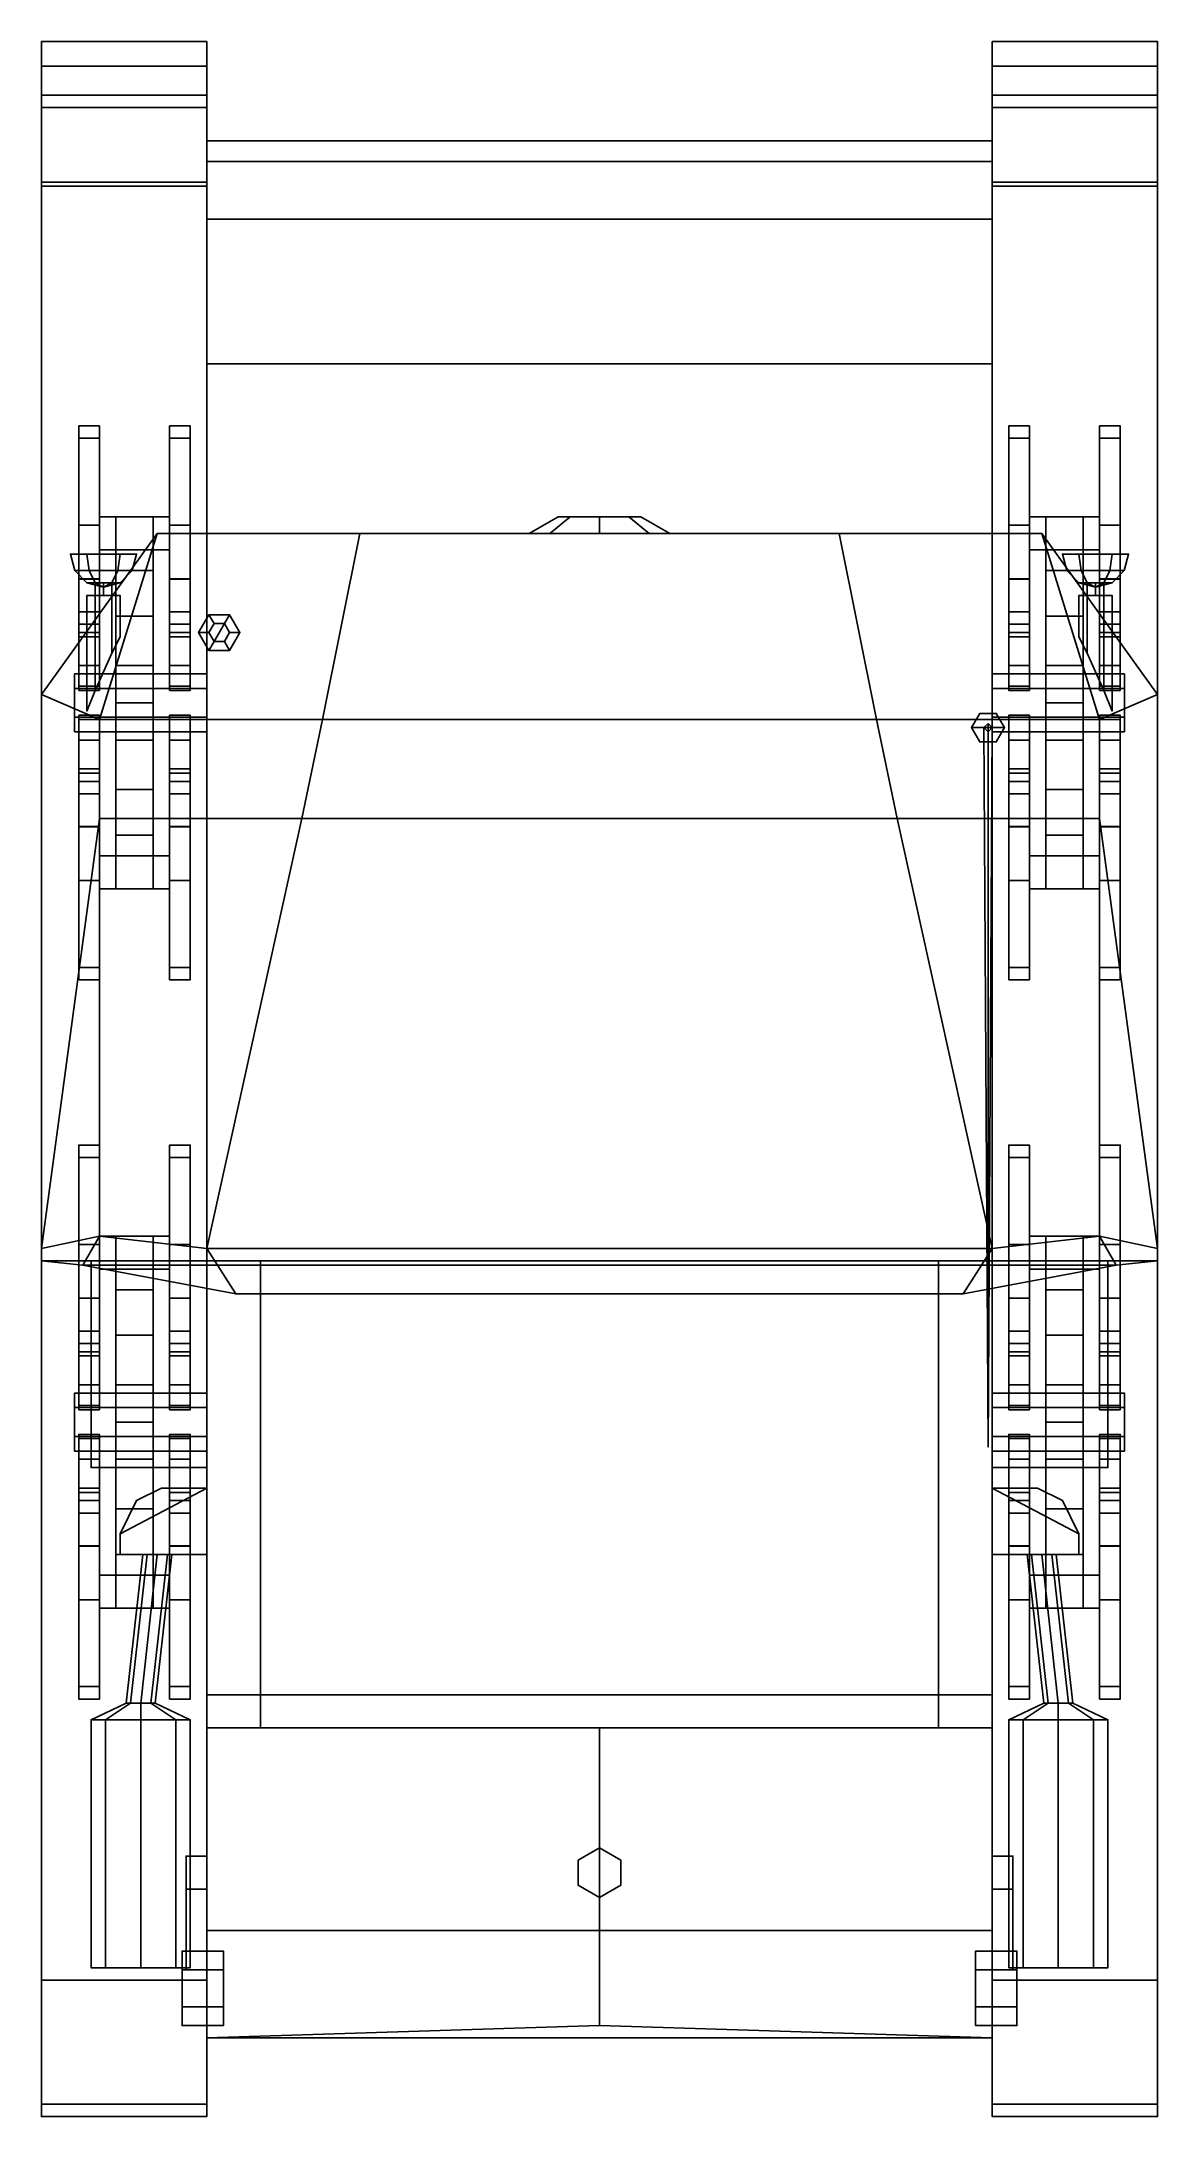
# Model space of a CAD drawing. Extents: x -1.35 to 1.35, y -2.67 to 2.35.
import ezdxf

# ---------------------------------------------------------------- set-up
doc = ezdxf.new("R2010")
doc.units = 0
doc.layers.get('0').update_dxf_attribs({"linetype": 'CONTINUOUS'})
doc.layers.add('BOGEY', color=5, linetype='CONTINUOUS')
doc.layers.add('MUDGUARDS', color=6, linetype='CONTINUOUS')

msp = doc.modelspace()

# ---------------------------------------------------------------- linework, layer by layer
for points in [[(-0.95, 1.92, 0.46), (-0.95, -2.22, 0.46), (-0.95, -2.48, 1.17), (-0.95, 2.11, 0.73)], [(0.95, 2.11, 0.73), (0.95, 1.92, 0.46), (-0.95, 1.92, 0.46), (-0.95, 2.11, 0.73)], [(-0.95, 2.11, 0.73), (-0.95, 0.77, 1.1), (-0.95, 1.16, 1.12), (-0.95, 2.06, 0.98)], [(0.95, 2.06, 0.98), (0.95, 2.11, 0.73), (-0.95, 2.11, 0.73), (-0.95, 2.06, 0.98)], [(-0.95, 2.11, 0.73), (-0.95, -2.48, 1.17), (-0.95, -0.57, 1.06), (-0.95, 0.77, 1.1)], [(0.95, -2.48, 1.17), (0.95, -2.22, 0.46), (0.95, 1.92, 0.46), (0.95, 2.11, 0.73)], [(0.95, 1.16, 1.12), (0.95, 0.77, 1.1), (0.95, 2.11, 0.73), (0.95, 2.06, 0.98)], [(0.95, -0.57, 1.06), (0.95, -2.48, 1.17), (0.95, 2.11, 0.73), (0.95, 0.77, 1.1)], [(-0.95, 2.06, 0.98), (-0.95, 1.16, 1.12), (0.95, 1.16, 1.12), (0.95, 2.06, 0.98)], [(0.95, 1.92, 0.46), (0.95, 1.57, 0.36), (-0.95, 1.57, 0.36), (-0.95, 1.92, 0.46)], [(-0.95, 1.57, 0.36), (-0.95, -1.65, 0.36), (-0.95, -2.22, 0.46), (-0.95, 1.92, 0.46)], [(0.95, -2.22, 0.46), (0.95, -1.65, 0.36), (0.95, 1.57, 0.36), (0.95, 1.92, 0.46)], [(0.95, 1.57, 0.36), (0.95, -1.65, 0.36), (-0.95, -1.65, 0.36), (-0.95, 1.57, 0.36)], [(-1.07, 1.16, 1.12), (-1.35, 0.77, 1.1), (-1.21, 0.71, 1.55), (-1.07, 1.16, 1.62)], [(-1.07, 1.16, 1.62), (-1.21, 0.71, 1.55), (-0.67, 0.71, 1.68), (-0.58, 1.16, 1.68)], [(1.07, 1.16, 1.62), (1.07, 1.16, 1.12), (-1.07, 1.16, 1.12), (-1.07, 1.16, 1.62)], [(0.58, 1.16, 1.68), (1.07, 1.16, 1.62), (-1.07, 1.16, 1.62), (-0.58, 1.16, 1.68)], [(-0.58, 1.16, 1.68), (-0.67, 0.71, 1.68), (0.67, 0.71, 1.68), (0.58, 1.16, 1.68)], [(-0.1202, 1.16, 1.2298), (-0.17, 1.16, 1.35), (-0.1, 1.2, 1.35), (-0.0707, 1.2, 1.2793)], [(-0.17, 1.16, 1.35), (-0.1202, 1.16, 1.4702), (-0.0707, 1.2, 1.4207), (-0.1, 1.2, 1.35)], [(0, 1.16, 1.18), (-0.1202, 1.16, 1.2298), (-0.0707, 1.2, 1.2793), (0, 1.2, 1.25)], [(-0.1202, 1.16, 1.4702), (0, 1.16, 1.52), (0, 1.2, 1.45), (-0.0707, 1.2, 1.4207)], [(0.1202, 1.16, 1.2298), (0, 1.16, 1.18), (0, 1.2, 1.25), (0.0707, 1.2, 1.2793)], [(0, 1.16, 1.52), (0.1202, 1.16, 1.4702), (0.0707, 1.2, 1.4207), (0, 1.2, 1.45)], [(0.17, 1.16, 1.35), (0.1202, 1.16, 1.2298), (0.0707, 1.2, 1.2793), (0.1, 1.2, 1.35)], [(0.1202, 1.16, 1.4702), (0.17, 1.16, 1.35), (0.1, 1.2, 1.35), (0.0707, 1.2, 1.4207)], [(0.67, 0.71, 1.68), (1.21, 0.71, 1.55), (1.07, 1.16, 1.62), (0.58, 1.16, 1.68)], [(1.21, 0.71, 1.55), (1.35, 0.77, 1.1), (1.07, 1.16, 1.12), (1.07, 1.16, 1.62)], [(-1.28, 1.11, 1.43), (-1.24, 1.11, 1.4993), (-1.16, 1.11, 1.4993), (-1.12, 1.11, 1.43)], [(-1.24, 1.11, 1.3607), (-1.28, 1.11, 1.43), (-1.12, 1.11, 1.43), (-1.16, 1.11, 1.3607)], [(-1.2346, 1.07, 1.49), (-1.24, 1.11, 1.4993), (-1.28, 1.11, 1.43), (-1.2693, 1.07, 1.43)], [(-1.2693, 1.07, 1.43), (-1.28, 1.11, 1.43), (-1.24, 1.11, 1.3607), (-1.2346, 1.07, 1.37)], [(-1.1654, 1.07, 1.49), (-1.16, 1.11, 1.4993), (-1.24, 1.11, 1.4993), (-1.2346, 1.07, 1.49)], [(-1.2346, 1.07, 1.37), (-1.24, 1.11, 1.3607), (-1.16, 1.11, 1.3607), (-1.1654, 1.07, 1.37)], [(-1.1307, 1.07, 1.43), (-1.12, 1.11, 1.43), (-1.16, 1.11, 1.4993), (-1.1654, 1.07, 1.49)], [(-1.1654, 1.07, 1.37), (-1.16, 1.11, 1.3607), (-1.12, 1.11, 1.43), (-1.1307, 1.07, 1.43)], [(1.1307, 1.07, 1.43), (1.12, 1.11, 1.43), (1.16, 1.11, 1.3607), (1.1654, 1.07, 1.37)], [(1.1654, 1.07, 1.49), (1.16, 1.11, 1.4993), (1.12, 1.11, 1.43), (1.1307, 1.07, 1.43)], [(1.24, 1.11, 1.4993), (1.28, 1.11, 1.43), (1.12, 1.11, 1.43), (1.16, 1.11, 1.4993)], [(1.28, 1.11, 1.43), (1.24, 1.11, 1.3607), (1.16, 1.11, 1.3607), (1.12, 1.11, 1.43)], [(1.1654, 1.07, 1.37), (1.16, 1.11, 1.3607), (1.24, 1.11, 1.3607), (1.2346, 1.07, 1.37)], [(1.2346, 1.07, 1.49), (1.24, 1.11, 1.4993), (1.16, 1.11, 1.4993), (1.1654, 1.07, 1.49)], [(1.2346, 1.07, 1.37), (1.24, 1.11, 1.3607), (1.28, 1.11, 1.43), (1.2693, 1.07, 1.43)], [(1.2693, 1.07, 1.43), (1.28, 1.11, 1.43), (1.24, 1.11, 1.4993), (1.2346, 1.07, 1.49)], [(-1.22, 1.0407, 1.4646), (-1.2346, 1.07, 1.49), (-1.2693, 1.07, 1.43), (-1.24, 1.0407, 1.43)], [(-1.24, 1.0407, 1.43), (-1.2693, 1.07, 1.43), (-1.2346, 1.07, 1.37), (-1.22, 1.0407, 1.3954)], [(-1.18, 1.0407, 1.4646), (-1.1654, 1.07, 1.49), (-1.2346, 1.07, 1.49), (-1.22, 1.0407, 1.4646)], [(-1.22, 1.0407, 1.3954), (-1.2346, 1.07, 1.37), (-1.1654, 1.07, 1.37), (-1.18, 1.0407, 1.3954)], [(-1.16, 1.0407, 1.43), (-1.1307, 1.07, 1.43), (-1.1654, 1.07, 1.49), (-1.18, 1.0407, 1.4646)], [(-1.18, 1.0407, 1.3954), (-1.1654, 1.07, 1.37), (-1.1307, 1.07, 1.43), (-1.16, 1.0407, 1.43)], [(1.16, 1.0407, 1.43), (1.1307, 1.07, 1.43), (1.1654, 1.07, 1.37), (1.18, 1.0407, 1.3954)], [(1.18, 1.0407, 1.4646), (1.1654, 1.07, 1.49), (1.1307, 1.07, 1.43), (1.16, 1.0407, 1.43)], [(1.18, 1.0407, 1.3954), (1.1654, 1.07, 1.37), (1.2346, 1.07, 1.37), (1.22, 1.0407, 1.3954)], [(1.22, 1.0407, 1.4646), (1.2346, 1.07, 1.49), (1.1654, 1.07, 1.49), (1.18, 1.0407, 1.4646)], [(1.22, 1.0407, 1.3954), (1.2346, 1.07, 1.37), (1.2693, 1.07, 1.43), (1.24, 1.0407, 1.43)], [(1.24, 1.0407, 1.43), (1.2693, 1.07, 1.43), (1.2346, 1.07, 1.49), (1.22, 1.0407, 1.4646)], [(-1.2, 1.03, 1.43), (-1.22, 1.0407, 1.4646), (-1.24, 1.0407, 1.43), (-1.2, 1.03, 1.43)], [(-1.2, 1.03, 1.43), (-1.24, 1.0407, 1.43), (-1.22, 1.0407, 1.3954), (-1.2, 1.03, 1.43)], [(-1.24, 1.01, 1.43), (-1.22, 1.01, 1.4646), (-1.18, 1.01, 1.4646), (-1.22, 1.01, 1.3954)], [(-1.22, 1.01, 1.4646), (-1.24, 1.01, 1.43), (-1.24, 0.73, 1.43), (-1.22, 0.78, 1.4646)], [(-1.24, 1.01, 1.43), (-1.22, 1.01, 1.3954), (-1.22, 0.78, 1.3954), (-1.24, 0.73, 1.43)], [(-1.2, 1.03, 1.43), (-1.18, 1.0407, 1.4646), (-1.22, 1.0407, 1.4646), (-1.2, 1.03, 1.43)], [(-1.2, 1.03, 1.43), (-1.22, 1.0407, 1.3954), (-1.18, 1.0407, 1.3954), (-1.2, 1.03, 1.43)], [(-1.2, 1.04, 1.45), (-1.22, 1.04, 1.43), (-1.22, 1.01, 1.43), (-1.2, 1.01, 1.45)], [(-1.22, 1.04, 1.43), (-1.2, 1.04, 1.41), (-1.2, 1.01, 1.41), (-1.22, 1.01, 1.43)], [(-1.22, 1.01, 1.3954), (-1.18, 1.01, 1.4646), (-1.16, 1.01, 1.43), (-1.18, 1.01, 1.3954)], [(-1.18, 1.01, 1.4646), (-1.22, 1.01, 1.4646), (-1.22, 0.78, 1.4646), (-1.18, 0.87, 1.4646)], [(-1.22, 1.01, 1.3954), (-1.18, 1.01, 1.3954), (-1.18, 0.87, 1.3954), (-1.22, 0.78, 1.3954)], [(-1.2, 1.03, 1.43), (-1.16, 1.0407, 1.43), (-1.18, 1.0407, 1.4646), (-1.2, 1.03, 1.43)], [(-1.2, 1.03, 1.43), (-1.18, 1.0407, 1.3954), (-1.16, 1.0407, 1.43), (-1.2, 1.03, 1.43)], [(-1.18, 1.04, 1.43), (-1.2, 1.04, 1.45), (-1.2, 1.01, 1.45), (-1.18, 1.01, 1.43)], [(-1.2, 1.04, 1.41), (-1.18, 1.04, 1.43), (-1.18, 1.01, 1.43), (-1.2, 1.01, 1.41)], [(-1.16, 1.01, 1.43), (-1.18, 1.01, 1.4646), (-1.18, 0.87, 1.4646), (-1.16, 0.91, 1.43)], [(-1.18, 1.01, 1.3954), (-1.16, 1.01, 1.43), (-1.16, 0.91, 1.43), (-1.18, 0.87, 1.3954)], [(1.2, 1.03, 1.43), (1.16, 1.0407, 1.43), (1.18, 1.0407, 1.3954), (1.2, 1.03, 1.43)], [(1.2, 1.03, 1.43), (1.18, 1.0407, 1.4646), (1.16, 1.0407, 1.43), (1.2, 1.03, 1.43)], [(1.18, 1.01, 1.4646), (1.16, 1.01, 1.43), (1.16, 0.91, 1.43), (1.18, 0.87, 1.4646)], [(1.16, 1.01, 1.43), (1.18, 1.01, 1.3954), (1.18, 0.87, 1.3954), (1.16, 0.91, 1.43)], [(1.22, 1.01, 1.4646), (1.18, 1.01, 1.3954), (1.16, 1.01, 1.43), (1.18, 1.01, 1.4646)], [(1.2, 1.03, 1.43), (1.18, 1.0407, 1.3954), (1.22, 1.0407, 1.3954), (1.2, 1.03, 1.43)], [(1.2, 1.03, 1.43), (1.22, 1.0407, 1.4646), (1.18, 1.0407, 1.4646), (1.2, 1.03, 1.43)], [(1.2, 1.04, 1.45), (1.18, 1.04, 1.43), (1.18, 1.01, 1.43), (1.2, 1.01, 1.45)], [(1.18, 1.04, 1.43), (1.2, 1.04, 1.41), (1.2, 1.01, 1.41), (1.18, 1.01, 1.43)], [(1.22, 1.01, 1.4646), (1.18, 1.01, 1.4646), (1.18, 0.87, 1.4646), (1.22, 0.78, 1.4646)], [(1.18, 1.01, 1.3954), (1.22, 1.01, 1.3954), (1.22, 0.78, 1.3954), (1.18, 0.87, 1.3954)], [(1.24, 1.01, 1.43), (1.22, 1.01, 1.3954), (1.18, 1.01, 1.3954), (1.22, 1.01, 1.4646)], [(1.2, 1.03, 1.43), (1.22, 1.0407, 1.3954), (1.24, 1.0407, 1.43), (1.2, 1.03, 1.43)], [(1.2, 1.03, 1.43), (1.24, 1.0407, 1.43), (1.22, 1.0407, 1.4646), (1.2, 1.03, 1.43)], [(1.22, 1.04, 1.43), (1.2, 1.04, 1.45), (1.2, 1.01, 1.45), (1.22, 1.01, 1.43)], [(1.2, 1.04, 1.41), (1.22, 1.04, 1.43), (1.22, 1.01, 1.43), (1.2, 1.01, 1.41)], [(1.24, 1.01, 1.43), (1.22, 1.01, 1.4646), (1.22, 0.78, 1.4646), (1.24, 0.73, 1.43)], [(1.22, 1.01, 1.3954), (1.24, 1.01, 1.43), (1.24, 0.73, 1.43), (1.22, 0.78, 1.3954)], [(-0.945, 0.9633, 1.61), (-0.97, 0.92, 1.61), (-0.97, 0.92, 1.68), (-0.945, 0.9633, 1.68)], [(-0.945, 0.9633, 1.68), (-0.97, 0.92, 1.68), (-0.945, 0.92, 1.73), (-0.9325, 0.9417, 1.73)], [(-0.895, 0.9633, 1.61), (-0.945, 0.9633, 1.61), (-0.945, 0.9633, 1.68), (-0.895, 0.9633, 1.68)], [(-0.895, 0.9633, 1.68), (-0.945, 0.9633, 1.68), (-0.9325, 0.9417, 1.73), (-0.9075, 0.9417, 1.73)], [(-0.87, 0.92, 1.68), (-0.895, 0.9633, 1.68), (-0.9075, 0.9417, 1.73), (-0.895, 0.92, 1.73)], [(-0.87, 0.92, 1.61), (-0.895, 0.9633, 1.61), (-0.895, 0.9633, 1.68), (-0.87, 0.92, 1.68)], [(-0.97, 0.92, 1.61), (-0.945, 0.8767, 1.61), (-0.945, 0.8767, 1.68), (-0.97, 0.92, 1.68)], [(-0.97, 0.92, 1.68), (-0.945, 0.8767, 1.68), (-0.9325, 0.8983, 1.73), (-0.945, 0.92, 1.73)], [(-0.9325, 0.8983, 1.73), (-0.9075, 0.9417, 1.73), (-0.9325, 0.9417, 1.73), (-0.945, 0.92, 1.73)], [(-0.9075, 0.8983, 1.73), (-0.895, 0.92, 1.73), (-0.9075, 0.9417, 1.73), (-0.9325, 0.8983, 1.73)], [(-0.895, 0.8767, 1.68), (-0.87, 0.92, 1.68), (-0.895, 0.92, 1.73), (-0.9075, 0.8983, 1.73)], [(-0.895, 0.8767, 1.61), (-0.87, 0.92, 1.61), (-0.87, 0.92, 1.68), (-0.895, 0.8767, 1.68)], [(-0.945, 0.8767, 1.68), (-0.895, 0.8767, 1.68), (-0.9075, 0.8983, 1.73), (-0.9325, 0.8983, 1.73)], [(-0.945, 0.8767, 1.61), (-0.895, 0.8767, 1.61), (-0.895, 0.8767, 1.68), (-0.945, 0.8767, 1.68)], [(-1.35, 0.77, 1.1), (-1.35, -0.57, 1.06), (-1.21, 0.47, 1.55), (-1.21, 0.71, 1.55)], [(1.21, 0.47, 1.55), (1.35, -0.57, 1.06), (1.35, 0.77, 1.1), (1.21, 0.71, 1.55)], [(-1.21, 0.71, 1.55), (-1.21, 0.47, 1.55), (-0.72, 0.47, 1.68), (-0.67, 0.71, 1.68)], [(-0.67, 0.71, 1.68), (-0.72, 0.47, 1.68), (0.72, 0.47, 1.68), (0.67, 0.71, 1.68)], [(0.72, 0.47, 1.68), (1.21, 0.47, 1.55), (1.21, 0.71, 1.55), (0.67, 0.71, 1.68)], [(0.9, 0.69, 1.72), (0.98, 0.69, 1.72), (0.96, 0.7246, 1.72), (0.92, 0.7246, 1.72)], [(0.92, 0.7246, 1.62), (0.9, 0.69, 1.62), (0.9, 0.69, 1.72), (0.92, 0.7246, 1.72)], [(0.96, 0.7246, 1.61), (0.92, 0.7246, 1.62), (0.92, 0.7246, 1.72), (0.96, 0.7246, 1.72)], [(0.98, 0.69, 1.6), (0.96, 0.7246, 1.61), (0.96, 0.7246, 1.72), (0.98, 0.69, 1.72)], [(0.92, 0.6554, 1.72), (0.96, 0.6554, 1.72), (0.98, 0.69, 1.72), (0.9, 0.69, 1.72)], [(0.9, 0.69, 1.62), (0.92, 0.6554, 1.62), (0.92, 0.6554, 1.72), (0.9, 0.69, 1.72)], [(0.92, 0.6554, 1.62), (0.96, 0.6554, 1.61), (0.96, 0.6554, 1.72), (0.92, 0.6554, 1.72)], [(0.94, 0.7, 1.72), (0.93, 0.69, 1.72), (0.93, 0.69, 1.84), (0.94, 0.7, 1.85)], [(0.94, 0.7, 1.85), (0.93, 0.69, 1.84), (0.94, -1.05, 1.85)], [(0.93, 0.69, 1.72), (0.94, 0.68, 1.72), (0.94, 0.68, 1.83), (0.93, 0.69, 1.84)], [(0.93, 0.69, 1.84), (0.94, 0.68, 1.83), (0.94, -1.05, 1.85)], [(0.95, 0.69, 1.72), (0.94, 0.7, 1.72), (0.94, 0.7, 1.85), (0.95, 0.69, 1.84)], [(0.95, 0.69, 1.84), (0.94, 0.7, 1.85), (0.94, -1.05, 1.85)], [(0.94, 0.68, 1.72), (0.95, 0.69, 1.72), (0.95, 0.69, 1.84), (0.94, 0.68, 1.83)], [(0.94, 0.68, 1.83), (0.95, 0.69, 1.84), (0.94, -1.05, 1.85)], [(0.96, 0.6554, 1.61), (0.98, 0.69, 1.6), (0.98, 0.69, 1.72), (0.96, 0.6554, 1.72)], [(-1.35, -0.57, 1.06), (-1.35, -0.57, 1.06), (-1.21, -0.54, 1.56), (-1.21, 0.47, 1.55)], [(-1.21, 0.47, 1.55), (-1.21, -0.54, 1.56), (-0.95, -0.57, 1.6), (-0.72, 0.47, 1.68)], [(-0.72, 0.47, 1.68), (-0.95, -0.57, 1.6), (0.95, -0.57, 1.6), (0.72, 0.47, 1.68)], [(0.95, -0.57, 1.6), (1.21, -0.54, 1.56), (1.21, 0.47, 1.55), (0.72, 0.47, 1.68)], [(1.21, -0.54, 1.56), (1.35, -0.57, 1.06), (1.35, -0.57, 1.06), (1.21, 0.47, 1.55)], [(-1.35, -0.57, 1.06), (-1.35, -0.6, 1.06), (-1.25, -0.61, 1.42), (-1.21, -0.54, 1.56)], [(-1.21, -0.54, 1.56), (-1.25, -0.61, 1.42), (-0.88, -0.68, 1.59), (-0.95, -0.57, 1.6)], [(0.88, -0.68, 1.59), (1.25, -0.61, 1.42), (1.21, -0.54, 1.56), (0.95, -0.57, 1.6)], [(1.25, -0.61, 1.42), (1.35, -0.6, 1.06), (1.35, -0.57, 1.06), (1.21, -0.54, 1.56)], [(-1.25, -0.61, 1.42), (-1.35, -0.6, 1.06), (1.35, -0.6, 1.06), (1.25, -0.61, 1.42)], [(-1.23, -0.6, 1.06), (-1.23, -1.1, 1.04), (-1.23, -1.1, 1.17), (-1.23, -0.6, 1.17)], [(-1.23, -0.6, 1.17), (-1.23, -1.1, 1.17), (-0.95, -1.1, 1.17), (-0.95, -0.6, 1.17)], [(-0.95, -0.57, 1.6), (-0.88, -0.68, 1.59), (0.88, -0.68, 1.59), (0.95, -0.57, 1.6)], [(-0.95, -1.73, 1.17), (-0.82, -1.73, 1.4), (-0.82, -0.6, 1.4), (-0.95, -0.6, 1.17)], [(-0.82, -0.6, 1.4), (-0.82, -1.73, 1.4), (0.82, -1.73, 1.4), (0.82, -0.6, 1.4)], [(0.82, -0.6, 1.4), (0.82, -1.73, 1.4), (0.95, -1.73, 1.17), (0.95, -0.6, 1.17)], [(0.95, -0.6, 1.17), (0.95, -1.1, 1.17), (1.23, -1.1, 1.17), (1.23, -0.6, 1.17)], [(1.23, -1.1, 1.17), (1.23, -1.1, 1.04), (1.23, -0.6, 1.06), (1.23, -0.6, 1.17)], [(-0.88, -0.68, 1.59), (-1.25, -0.61, 1.42), (1.25, -0.61, 1.42), (0.88, -0.68, 1.59)], [(-1.23, -1.1, 1.17), (-1.23, -1.1, 1.04), (-0.95, -1.1, 1.04), (-0.95, -1.1, 1.17)], [(-0.95, -1.1, 1.17), (-0.95, -1.1, 1.0905), (-0.95, -2.48, 1.17)], [(0.95, -1.1, 1.17), (0.95, -1.1, 1.04), (1.23, -1.1, 1.04), (1.23, -1.1, 1.17)], [(0.95, -2.48, 1.17), (0.95, -2.48, 1.17), (0.95, -1.1, 1.0905), (0.95, -1.1, 1.17)], [(-1.16, -1.31, 1.19), (-0.95, -1.31, 1.19), (-0.95, -1.15, 1.19), (-1.16, -1.26, 1.19)], [(-0.95, -1.15, 1.05), (-0.95, -1.31, 1.05), (-1.16, -1.31, 1.05), (-1.16, -1.26, 1.05)], [(-1.06, -1.15, 1.05), (-0.95, -1.15, 1.05), (-1.16, -1.26, 1.05), (-1.12, -1.18, 1.05)], [(-1.16, -1.26, 1.19), (-0.95, -1.15, 1.19), (-1.06, -1.15, 1.19), (-1.12, -1.18, 1.19)], [(-1.12, -1.18, 1.19), (-1.06, -1.15, 1.19), (-1.06, -1.15, 1.05), (-1.12, -1.18, 1.05)], [(-1.06, -1.15, 1.19), (-0.95, -1.15, 1.19), (-0.95, -1.15, 1.05), (-1.06, -1.15, 1.05)], [(1.06, -1.15, 1.05), (0.95, -1.15, 1.05), (0.95, -1.15, 1.19), (1.06, -1.15, 1.19)], [(0.95, -1.15, 1.19), (0.95, -1.31, 1.19), (1.16, -1.31, 1.19), (1.16, -1.26, 1.19)], [(1.06, -1.15, 1.19), (0.95, -1.15, 1.19), (1.16, -1.26, 1.19), (1.12, -1.18, 1.19)], [(1.16, -1.31, 1.05), (0.95, -1.31, 1.05), (0.95, -1.15, 1.05), (1.16, -1.26, 1.05)], [(1.16, -1.26, 1.05), (0.95, -1.15, 1.05), (1.06, -1.15, 1.05), (1.12, -1.18, 1.05)], [(1.12, -1.18, 1.05), (1.06, -1.15, 1.05), (1.06, -1.15, 1.19), (1.12, -1.18, 1.19)], [(-1.12, -1.18, 1.05), (-1.16, -1.26, 1.05), (-1.16, -1.26, 1.19), (-1.12, -1.18, 1.19)], [(1.12, -1.18, 1.19), (1.16, -1.26, 1.19), (1.16, -1.26, 1.05), (1.12, -1.18, 1.05)], [(-1.16, -1.26, 1.05), (-1.16, -1.31, 1.05), (-1.16, -1.31, 1.19), (-1.16, -1.26, 1.19)], [(1.16, -1.26, 1.19), (1.16, -1.31, 1.19), (1.16, -1.31, 1.05), (1.16, -1.26, 1.05)], [(-1.16, -1.31, 1.05), (-0.95, -1.31, 1.05), (-0.95, -1.31, 1.19), (-1.16, -1.31, 1.19)], [(-1.0947, -1.31, 1.1247), (-1.105, -1.31, 1.1), (-1.145, -1.67, 1.1), (-1.1347, -1.67, 1.1247)], [(-1.105, -1.31, 1.1), (-1.0947, -1.31, 1.0753), (-1.1347, -1.67, 1.0753), (-1.145, -1.67, 1.1)], [(-1.07, -1.31, 1.135), (-1.0947, -1.31, 1.1247), (-1.1347, -1.67, 1.1247), (-1.11, -1.67, 1.135)], [(-1.0947, -1.31, 1.0753), (-1.07, -1.31, 1.065), (-1.11, -1.67, 1.065), (-1.1347, -1.67, 1.0753)], [(-1.0453, -1.31, 1.1247), (-1.07, -1.31, 1.135), (-1.11, -1.67, 1.135), (-1.0853, -1.67, 1.1247)], [(-1.07, -1.31, 1.065), (-1.0453, -1.31, 1.0753), (-1.0853, -1.67, 1.0753), (-1.11, -1.67, 1.065)], [(-1.035, -1.31, 1.1), (-1.0453, -1.31, 1.1247), (-1.0853, -1.67, 1.1247), (-1.075, -1.67, 1.1)], [(-1.0453, -1.31, 1.0753), (-1.035, -1.31, 1.1), (-1.075, -1.67, 1.1), (-1.0853, -1.67, 1.0753)], [(1.16, -1.31, 1.19), (0.95, -1.31, 1.19), (0.95, -1.31, 1.05), (1.16, -1.31, 1.05)], [(1.035, -1.31, 1.1), (1.0453, -1.31, 1.0753), (1.0853, -1.67, 1.0753), (1.075, -1.67, 1.1)], [(1.0453, -1.31, 1.1247), (1.035, -1.31, 1.1), (1.075, -1.67, 1.1), (1.0853, -1.67, 1.1247)], [(1.0453, -1.31, 1.0753), (1.07, -1.31, 1.065), (1.11, -1.67, 1.065), (1.0853, -1.67, 1.0753)], [(1.07, -1.31, 1.135), (1.0453, -1.31, 1.1247), (1.0853, -1.67, 1.1247), (1.11, -1.67, 1.135)], [(1.07, -1.31, 1.065), (1.0947, -1.31, 1.0753), (1.1347, -1.67, 1.0753), (1.11, -1.67, 1.065)], [(1.0947, -1.31, 1.1247), (1.07, -1.31, 1.135), (1.11, -1.67, 1.135), (1.1347, -1.67, 1.1247)], [(1.0947, -1.31, 1.0753), (1.105, -1.31, 1.1), (1.145, -1.67, 1.1), (1.1347, -1.67, 1.0753)], [(1.105, -1.31, 1.1), (1.0947, -1.31, 1.1247), (1.1347, -1.67, 1.1247), (1.145, -1.67, 1.1)], [(-0.95, -2.22, 0.46), (-0.95, -1.65, 0.36), (0.95, -1.65, 0.36), (0.95, -2.22, 0.46)], [(-1.1949, -1.71, 1.0151), (-1.23, -1.71, 1.1), (-1.145, -1.67, 1.1), (-1.1347, -1.67, 1.0753)], [(-1.23, -1.71, 1.1), (-1.1949, -1.71, 1.1849), (-1.1347, -1.67, 1.1247), (-1.145, -1.67, 1.1)], [(-1.11, -1.71, 0.98), (-1.1949, -1.71, 1.0151), (-1.1347, -1.67, 1.0753), (-1.11, -1.67, 1.065)], [(-1.1949, -1.71, 1.1849), (-1.11, -1.71, 1.22), (-1.11, -1.67, 1.135), (-1.1347, -1.67, 1.1247)], [(-1.0251, -1.71, 1.0151), (-1.11, -1.71, 0.98), (-1.11, -1.67, 1.065), (-1.0853, -1.67, 1.0753)], [(-1.11, -1.71, 1.22), (-1.0251, -1.71, 1.1849), (-1.0853, -1.67, 1.1247), (-1.11, -1.67, 1.135)], [(-0.99, -1.71, 1.1), (-1.0251, -1.71, 1.0151), (-1.0853, -1.67, 1.0753), (-1.075, -1.67, 1.1)], [(-1.0251, -1.71, 1.1849), (-0.99, -1.71, 1.1), (-1.075, -1.67, 1.1), (-1.0853, -1.67, 1.1247)], [(1.0251, -1.71, 1.0151), (0.99, -1.71, 1.1), (1.075, -1.67, 1.1), (1.0853, -1.67, 1.0753)], [(0.99, -1.71, 1.1), (1.0251, -1.71, 1.1849), (1.0853, -1.67, 1.1247), (1.075, -1.67, 1.1)], [(1.11, -1.71, 0.98), (1.0251, -1.71, 1.0151), (1.0853, -1.67, 1.0753), (1.11, -1.67, 1.065)], [(1.0251, -1.71, 1.1849), (1.11, -1.71, 1.22), (1.11, -1.67, 1.135), (1.0853, -1.67, 1.1247)], [(1.1949, -1.71, 1.0151), (1.11, -1.71, 0.98), (1.11, -1.67, 1.065), (1.1347, -1.67, 1.0753)], [(1.11, -1.71, 1.22), (1.1949, -1.71, 1.1849), (1.1347, -1.67, 1.1247), (1.11, -1.67, 1.135)], [(1.23, -1.71, 1.1), (1.1949, -1.71, 1.0151), (1.1347, -1.67, 1.0753), (1.145, -1.67, 1.1)], [(1.1949, -1.71, 1.1849), (1.23, -1.71, 1.1), (1.145, -1.67, 1.1), (1.1347, -1.67, 1.1247)], [(-1.1949, -1.71, 1.1849), (-1.23, -1.71, 1.1), (-1.23, -2.31, 1.1), (-1.1949, -2.31, 1.1849)], [(-1.23, -1.71, 1.1), (-1.1949, -1.71, 1.0151), (-1.1949, -2.31, 1.0151), (-1.23, -2.31, 1.1)], [(-1.11, -1.71, 1.22), (-1.1949, -1.71, 1.1849), (-1.1949, -2.31, 1.1849), (-1.11, -2.31, 1.22)], [(-1.1949, -1.71, 1.0151), (-1.11, -1.71, 0.98), (-1.11, -2.31, 0.98), (-1.1949, -2.31, 1.0151)], [(-1.0251, -1.71, 1.1849), (-1.11, -1.71, 1.22), (-1.11, -2.31, 1.22), (-1.0251, -2.31, 1.1849)], [(-1.11, -1.71, 0.98), (-1.0251, -1.71, 1.0151), (-1.0251, -2.31, 1.0151), (-1.11, -2.31, 0.98)], [(-0.99, -1.71, 1.1), (-1.0251, -1.71, 1.1849), (-1.0251, -2.31, 1.1849), (-0.99, -2.31, 1.1)], [(-1.0251, -1.71, 1.0151), (-0.99, -1.71, 1.1), (-0.99, -2.31, 1.1), (-1.0251, -2.31, 1.0151)], [(-0.95, -1.73, 1.17), (-0.95, -2.48, 1.17), (0, -2.45, 1.26), (0, -1.73, 1.27)], [(0.95, -1.73, 1.17), (0.82, -1.73, 1.4), (-0.82, -1.73, 1.4), (-0.95, -1.73, 1.17)], [(0, -1.73, 1.27), (0, -2.45, 1.26), (0.95, -2.48, 1.17), (0.95, -1.73, 1.17)], [(1.0251, -1.71, 1.1849), (0.99, -1.71, 1.1), (0.99, -2.31, 1.1), (1.0251, -2.31, 1.1849)], [(0.99, -1.71, 1.1), (1.0251, -1.71, 1.0151), (1.0251, -2.31, 1.0151), (0.99, -2.31, 1.1)], [(1.11, -1.71, 1.22), (1.0251, -1.71, 1.1849), (1.0251, -2.31, 1.1849), (1.11, -2.31, 1.22)], [(1.0251, -1.71, 1.0151), (1.11, -1.71, 0.98), (1.11, -2.31, 0.98), (1.0251, -2.31, 1.0151)], [(1.1949, -1.71, 1.1849), (1.11, -1.71, 1.22), (1.11, -2.31, 1.22), (1.1949, -2.31, 1.1849)], [(1.11, -1.71, 0.98), (1.1949, -1.71, 1.0151), (1.1949, -2.31, 1.0151), (1.11, -2.31, 0.98)], [(1.23, -1.71, 1.1), (1.1949, -1.71, 1.1849), (1.1949, -2.31, 1.1849), (1.23, -2.31, 1.1)], [(1.1949, -1.71, 1.0151), (1.23, -1.71, 1.1), (1.23, -2.31, 1.1), (1.1949, -2.31, 1.0151)], [(-1, -2.04, 0.58), (-1, -2.27, 0.52), (-1, -2.315, 0.5979), (-1, -2.12, 0.69)], [(-0.95, -2.12, 0.69), (-0.95, -2.04, 0.58), (-1, -2.04, 0.58), (-1, -2.12, 0.69)], [(-0.95, -2.04, 0.58), (-0.95, -2.27, 0.52), (-1, -2.27, 0.52), (-1, -2.04, 0.58)], [(-0.95, -2.315, 0.5979), (-0.95, -2.27, 0.52), (-0.95, -2.04, 0.58), (-0.95, -2.12, 0.69)], [(0, -2.02, 1.266), (-0.052, -2.05, 1.25), (-0.052, -2.05, 1.29), (0, -2.02, 1.29)], [(-0.052, -2.05, 1.29), (-0.052, -2.11, 1.29), (0, -2.14, 1.29), (0, -2.02, 1.29)], [(-0.052, -2.05, 1.25), (-0.052, -2.11, 1.25), (-0.052, -2.11, 1.29), (-0.052, -2.05, 1.29)], [(0.052, -2.05, 1.25), (0, -2.02, 1.266), (0, -2.02, 1.29), (0.052, -2.05, 1.29)], [(0, -2.02, 1.29), (0, -2.14, 1.29), (0.052, -2.11, 1.29), (0.052, -2.05, 1.29)], [(0.052, -2.11, 1.25), (0.052, -2.05, 1.25), (0.052, -2.05, 1.29), (0.052, -2.11, 1.29)], [(1, -2.12, 0.69), (1, -2.04, 0.58), (0.95, -2.04, 0.58), (0.95, -2.12, 0.69)], [(0.95, -2.04, 0.58), (0.95, -2.27, 0.52), (0.95, -2.315, 0.5979), (0.95, -2.12, 0.69)], [(1, -2.04, 0.58), (1, -2.27, 0.52), (0.95, -2.27, 0.52), (0.95, -2.04, 0.58)], [(1, -2.315, 0.5979), (1, -2.27, 0.52), (1, -2.04, 0.58), (1, -2.12, 0.69)], [(-1, -2.12, 0.69), (-1, -2.315, 0.5979), (-0.95, -2.315, 0.5979), (-0.95, -2.12, 0.69)], [(-0.052, -2.11, 1.25), (0, -2.14, 1.2643), (0, -2.14, 1.29), (-0.052, -2.11, 1.29)], [(0, -2.14, 1.2643), (0.052, -2.11, 1.25), (0.052, -2.11, 1.29), (0, -2.14, 1.29)], [(0.95, -2.12, 0.69), (0.95, -2.315, 0.5979), (1, -2.315, 0.5979), (1, -2.12, 0.69)], [(-0.95, -2.48, 1.17), (-0.95, -2.22, 0.46), (0.95, -2.22, 0.46), (0.95, -2.48, 1.17)], [(-0.91, -2.315, 0.5979), (-0.91, -2.27, 0.52), (-1.01, -2.27, 0.52), (-1.01, -2.315, 0.5979)], [(-0.91, -2.27, 0.52), (-0.91, -2.315, 0.4421), (-1.01, -2.315, 0.4421), (-1.01, -2.27, 0.52)], [(-1, -2.315, 0.5979), (-1, -2.27, 0.52), (-0.95, -2.27, 0.52), (-0.95, -2.315, 0.5979)], [(-0.91, -2.315, 0.4421), (-0.91, -2.27, 0.52), (-0.91, -2.315, 0.5979), (-0.91, -2.405, 0.4421)], [(0.91, -2.315, 0.4421), (0.91, -2.405, 0.5979), (0.91, -2.315, 0.5979), (0.91, -2.27, 0.52)], [(0.91, -2.27, 0.52), (0.91, -2.315, 0.5979), (1.01, -2.315, 0.5979), (1.01, -2.27, 0.52)], [(0.91, -2.315, 0.4421), (0.91, -2.27, 0.52), (1.01, -2.27, 0.52), (1.01, -2.315, 0.4421)], [(0.95, -2.315, 0.5979), (0.95, -2.27, 0.52), (1, -2.27, 0.52), (1, -2.315, 0.5979)], [(-1.11, -2.31, 1.22), (-1.1949, -2.31, 1.1849), (-1.23, -2.31, 1.1), (-1.0251, -2.31, 1.1849)], [(-1.0251, -2.31, 1.1849), (-1.23, -2.31, 1.1), (-1.1949, -2.31, 1.0151), (-0.99, -2.31, 1.1)], [(-0.99, -2.31, 1.1), (-1.1949, -2.31, 1.0151), (-1.11, -2.31, 0.98), (-1.0251, -2.31, 1.0151)], [(-0.91, -2.405, 0.5979), (-0.91, -2.315, 0.5979), (-1.01, -2.315, 0.5979), (-1.01, -2.405, 0.5979)], [(-0.91, -2.315, 0.4421), (-0.91, -2.405, 0.4421), (-1.01, -2.405, 0.4421), (-1.01, -2.315, 0.4421)], [(-0.91, -2.405, 0.4421), (-0.91, -2.315, 0.5979), (-0.91, -2.405, 0.5979), (-0.91, -2.45, 0.52)], [(0.91, -2.405, 0.4421), (0.91, -2.45, 0.52), (0.91, -2.405, 0.5979), (0.91, -2.315, 0.4421)], [(0.91, -2.405, 0.4421), (0.91, -2.315, 0.4421), (1.01, -2.315, 0.4421), (1.01, -2.405, 0.4421)], [(0.91, -2.315, 0.5979), (0.91, -2.405, 0.5979), (1.01, -2.405, 0.5979), (1.01, -2.315, 0.5979)], [(1.1949, -2.31, 1.1849), (0.99, -2.31, 1.1), (1.0251, -2.31, 1.0151), (1.23, -2.31, 1.1)], [(1.11, -2.31, 1.22), (1.0251, -2.31, 1.1849), (0.99, -2.31, 1.1), (1.1949, -2.31, 1.1849)], [(1.23, -2.31, 1.1), (1.0251, -2.31, 1.0151), (1.11, -2.31, 0.98), (1.1949, -2.31, 1.0151)], [(-0.91, -2.45, 0.52), (-0.91, -2.405, 0.5979), (-1.01, -2.405, 0.5979), (-1.01, -2.45, 0.52)], [(-0.91, -2.405, 0.4421), (-0.91, -2.45, 0.52), (-1.01, -2.45, 0.52), (-1.01, -2.405, 0.4421)], [(0.91, -2.405, 0.5979), (0.91, -2.45, 0.52), (1.01, -2.45, 0.52), (1.01, -2.405, 0.5979)], [(0.91, -2.45, 0.52), (0.91, -2.405, 0.4421), (1.01, -2.405, 0.4421), (1.01, -2.45, 0.52)], [(0, -2.45, 1.26), (-0.95, -2.48, 1.17), (0.95, -2.48, 1.17), (0, -2.45, 1.26)]]:
    msp.add_3dface(points)
at = {"layer": 'BOGEY'}
for points in [[(-1.26, 1.42, 0.2), (-1.26, 1.39, 0.18), (-1.26, 1.39, 0.27), (-1.26, 1.42, 0.25)], [(-1.26, 1.42, 0.25), (-1.26, 1.39, 0.27), (-1.21, 1.39, 0.27), (-1.21, 1.42, 0.25)], [(-1.21, 1.42, 0.25), (-1.21, 1.42, 0.2), (-1.26, 1.42, 0.2), (-1.26, 1.42, 0.25)], [(-1.21, 1.42, 0.2), (-1.21, 1.39, 0.18), (-1.26, 1.39, 0.18), (-1.26, 1.42, 0.2)], [(-1.21, 1.39, 0.27), (-1.21, 1.39, 0.18), (-1.21, 1.42, 0.2), (-1.21, 1.42, 0.25)], [(-0.99, 1.42, 0.25), (-0.99, 1.42, 0.2), (-1.04, 1.42, 0.2), (-1.04, 1.42, 0.25)], [(-1.04, 1.42, 0.2), (-1.04, 1.39, 0.18), (-1.04, 1.39, 0.27), (-1.04, 1.42, 0.25)], [(-0.99, 1.42, 0.2), (-0.99, 1.39, 0.18), (-1.04, 1.39, 0.18), (-1.04, 1.42, 0.2)], [(-1.04, 1.42, 0.25), (-1.04, 1.39, 0.27), (-0.99, 1.39, 0.27), (-0.99, 1.42, 0.25)], [(-0.99, 1.39, 0.27), (-0.99, 1.39, 0.18), (-0.99, 1.42, 0.2), (-0.99, 1.42, 0.25)], [(0.99, 1.42, 0.2), (0.99, 1.39, 0.18), (0.99, 1.39, 0.27), (0.99, 1.42, 0.25)], [(1.04, 1.42, 0.25), (1.04, 1.42, 0.2), (0.99, 1.42, 0.2), (0.99, 1.42, 0.25)], [(1.04, 1.42, 0.2), (1.04, 1.39, 0.18), (0.99, 1.39, 0.18), (0.99, 1.42, 0.2)], [(0.99, 1.42, 0.25), (0.99, 1.39, 0.27), (1.04, 1.39, 0.27), (1.04, 1.42, 0.25)], [(1.04, 1.39, 0.27), (1.04, 1.39, 0.18), (1.04, 1.42, 0.2), (1.04, 1.42, 0.25)], [(1.26, 1.42, 0.25), (1.26, 1.42, 0.2), (1.21, 1.42, 0.2), (1.21, 1.42, 0.25)], [(1.21, 1.42, 0.2), (1.21, 1.39, 0.18), (1.21, 1.39, 0.27), (1.21, 1.42, 0.25)], [(1.26, 1.42, 0.2), (1.26, 1.39, 0.18), (1.21, 1.39, 0.18), (1.21, 1.42, 0.2)], [(1.21, 1.42, 0.25), (1.21, 1.39, 0.27), (1.26, 1.39, 0.27), (1.26, 1.42, 0.25)], [(1.26, 1.39, 0.27), (1.26, 1.39, 0.18), (1.26, 1.42, 0.2), (1.26, 1.42, 0.25)], [(-1.26, 1.39, 0.18), (-1.26, 0.94, 0.18), (-1.26, 0.94, 0.27), (-1.26, 1.39, 0.27)], [(-1.21, 1.39, 0.18), (-1.21, 0.94, 0.18), (-1.26, 0.94, 0.18), (-1.26, 1.39, 0.18)], [(-1.26, 1.39, 0.27), (-1.26, 0.94, 0.27), (-1.26, 1.14, 0.36), (-1.26, 1.18, 0.36)], [(-1.21, 1.18, 0.36), (-1.21, 1.39, 0.27), (-1.26, 1.39, 0.27), (-1.26, 1.18, 0.36)], [(-1.21, 0.94, 0.27), (-1.21, 0.94, 0.18), (-1.21, 1.39, 0.18), (-1.21, 1.39, 0.27)], [(-1.21, 1.14, 0.36), (-1.21, 0.94, 0.27), (-1.21, 1.39, 0.27), (-1.21, 1.18, 0.36)], [(-1.04, 1.39, 0.18), (-1.04, 0.94, 0.18), (-1.04, 0.94, 0.27), (-1.04, 1.39, 0.27)], [(-0.99, 1.39, 0.18), (-0.99, 0.94, 0.18), (-1.04, 0.94, 0.18), (-1.04, 1.39, 0.18)], [(-0.99, 1.18, 0.36), (-0.99, 1.39, 0.27), (-1.04, 1.39, 0.27), (-1.04, 1.18, 0.36)], [(-1.04, 1.39, 0.27), (-1.04, 0.94, 0.27), (-1.04, 1.14, 0.36), (-1.04, 1.18, 0.36)], [(-0.99, 0.94, 0.27), (-0.99, 0.94, 0.18), (-0.99, 1.39, 0.18), (-0.99, 1.39, 0.27)], [(-0.99, 1.14, 0.36), (-0.99, 0.94, 0.27), (-0.99, 1.39, 0.27), (-0.99, 1.18, 0.36)], [(0.99, 1.39, 0.18), (0.99, 0.94, 0.18), (0.99, 0.94, 0.27), (0.99, 1.39, 0.27)], [(1.04, 1.39, 0.18), (1.04, 0.94, 0.18), (0.99, 0.94, 0.18), (0.99, 1.39, 0.18)], [(1.04, 1.18, 0.36), (1.04, 1.39, 0.27), (0.99, 1.39, 0.27), (0.99, 1.18, 0.36)], [(0.99, 1.39, 0.27), (0.99, 0.94, 0.27), (0.99, 1.14, 0.36), (0.99, 1.18, 0.36)], [(1.04, 0.94, 0.27), (1.04, 0.94, 0.18), (1.04, 1.39, 0.18), (1.04, 1.39, 0.27)], [(1.04, 1.14, 0.36), (1.04, 0.94, 0.27), (1.04, 1.39, 0.27), (1.04, 1.18, 0.36)], [(1.21, 1.39, 0.18), (1.21, 0.94, 0.18), (1.21, 0.94, 0.27), (1.21, 1.39, 0.27)], [(1.26, 1.39, 0.18), (1.26, 0.94, 0.18), (1.21, 0.94, 0.18), (1.21, 1.39, 0.18)], [(1.21, 1.39, 0.27), (1.21, 0.94, 0.27), (1.21, 1.14, 0.36), (1.21, 1.18, 0.36)], [(1.26, 1.18, 0.36), (1.26, 1.39, 0.27), (1.21, 1.39, 0.27), (1.21, 1.18, 0.36)], [(1.26, 0.94, 0.27), (1.26, 0.94, 0.18), (1.26, 1.39, 0.18), (1.26, 1.39, 0.27)], [(1.26, 1.14, 0.36), (1.26, 0.94, 0.27), (1.26, 1.39, 0.27), (1.26, 1.18, 0.36)], [(-1.26, 1.0495, 0.3193), (-1.26, 0.97, 0.39), (-1.26, 1.05, 0.45), (-1.26, 1.18, 0.36)], [(-1.26, 1.18, 0.36), (-1.26, 1.05, 0.45), (-1.21, 1.05, 0.45), (-1.21, 1.18, 0.36)], [(-1.21, 1.2, 0.29), (-1.21, 1.12, 0.29), (-1.21, 1.12, 0.52), (-1.21, 1.2, 0.52)], [(-1.04, 1.2, 0.29), (-1.04, 1.12, 0.29), (-1.21, 1.12, 0.29), (-1.21, 1.2, 0.29)], [(-1.04, 1.2, 0.52), (-1.04, 1.2, 0.29), (-1.21, 1.2, 0.29), (-1.21, 1.2, 0.52)], [(-1.21, 1.2, 0.52), (-1.21, 1.12, 0.52), (-1.04, 1.12, 0.52), (-1.04, 1.2, 0.52)], [(-1.21, 1.05, 0.45), (-1.21, 0.97, 0.39), (-1.21, 1.0495, 0.3193), (-1.21, 1.18, 0.36)], [(-1.17, 1.2, 0.52), (-1.17, 0.3, 0.52), (-1.17, 0.43, 0.61), (-1.17, 1.07, 0.61)], [(-1.08, 1.07, 0.61), (-1.08, 1.2, 0.52), (-1.17, 1.2, 0.52), (-1.17, 1.07, 0.61)], [(-1.08, 0.43, 0.61), (-1.08, 0.3, 0.52), (-1.08, 1.2, 0.52), (-1.08, 1.07, 0.61)], [(-1.04, 1.12, 0.52), (-1.04, 1.12, 0.29), (-1.04, 1.2, 0.29), (-1.04, 1.2, 0.52)], [(-1.04, 1.0495, 0.3193), (-1.04, 0.97, 0.39), (-1.04, 1.05, 0.45), (-1.04, 1.18, 0.36)], [(-1.04, 1.18, 0.36), (-1.04, 1.05, 0.45), (-0.99, 1.05, 0.45), (-0.99, 1.18, 0.36)], [(-0.99, 1.05, 0.45), (-0.99, 0.97, 0.39), (-0.99, 1.0495, 0.3193), (-0.99, 1.18, 0.36)], [(0.99, 1.18, 0.36), (0.99, 1.05, 0.45), (1.04, 1.05, 0.45), (1.04, 1.18, 0.36)], [(0.99, 1.0495, 0.3193), (0.99, 0.97, 0.39), (0.99, 1.05, 0.45), (0.99, 1.18, 0.36)], [(1.04, 1.2, 0.29), (1.04, 1.12, 0.29), (1.04, 1.12, 0.52), (1.04, 1.2, 0.52)], [(1.21, 1.2, 0.52), (1.21, 1.2, 0.29), (1.04, 1.2, 0.29), (1.04, 1.2, 0.52)], [(1.21, 1.2, 0.29), (1.21, 1.12, 0.29), (1.04, 1.12, 0.29), (1.04, 1.2, 0.29)], [(1.04, 1.2, 0.52), (1.04, 1.12, 0.52), (1.21, 1.12, 0.52), (1.21, 1.2, 0.52)], [(1.04, 1.05, 0.45), (1.04, 0.97, 0.39), (1.04, 1.0495, 0.3193), (1.04, 1.18, 0.36)], [(1.17, 1.07, 0.61), (1.17, 1.2, 0.52), (1.08, 1.2, 0.52), (1.08, 1.07, 0.61)], [(1.08, 1.07, 0.61), (1.08, 1.2, 0.52), (1.08, 0.3, 0.52), (1.08, 0.43, 0.61)], [(1.17, 0.3, 0.52), (1.17, 1.2, 0.52), (1.17, 1.07, 0.61), (1.17, 0.43, 0.61)], [(1.21, 1.12, 0.52), (1.21, 1.12, 0.29), (1.21, 1.2, 0.29), (1.21, 1.2, 0.52)], [(1.21, 1.0495, 0.3193), (1.21, 0.97, 0.39), (1.21, 1.05, 0.45), (1.21, 1.18, 0.36)], [(1.21, 1.18, 0.36), (1.21, 1.05, 0.45), (1.26, 1.05, 0.45), (1.26, 1.18, 0.36)], [(1.26, 1.05, 0.45), (1.26, 0.97, 0.39), (1.26, 1.0495, 0.3193), (1.26, 1.18, 0.36)], [(-1.21, 1.12, 0.52), (-1.21, 1.12, 0.29), (-1.04, 1.12, 0.29), (-1.04, 1.12, 0.52)], [(-1.08, 1.12, 0.52), (-1.08, 0.75, 0.52), (-1.17, 0.75, 0.52), (-1.17, 1.12, 0.52)], [(1.04, 1.12, 0.52), (1.04, 1.12, 0.29), (1.21, 1.12, 0.29), (1.21, 1.12, 0.52)], [(1.17, 1.12, 0.52), (1.17, 0.75, 0.52), (1.08, 0.75, 0.52), (1.08, 1.12, 0.52)], [(-1.17, 1.07, 0.61), (-1.17, 0.96, 0.61), (-1.08, 0.96, 0.61), (-1.08, 1.07, 0.61)], [(1.08, 1.07, 0.61), (1.08, 0.96, 0.61), (1.17, 0.96, 0.61), (1.17, 1.07, 0.61)], [(-1.26, 0.97, 0.39), (-1.26, 0.84, 0.42), (-1.26, 0.92, 0.49), (-1.26, 1.05, 0.45)], [(-1.26, 1.05, 0.45), (-1.26, 0.92, 0.49), (-1.21, 0.92, 0.49), (-1.21, 1.05, 0.45)], [(-1.26, 1.0495, 0.3193), (-1.26, 0.94, 0.27), (-1.21, 0.94, 0.27), (-1.21, 1.0495, 0.3193)], [(-1.21, 1.0495, 0.3193), (-1.21, 0.97, 0.39), (-1.26, 0.97, 0.39), (-1.26, 1.0495, 0.3193)], [(-1.21, 0.92, 0.49), (-1.21, 0.84, 0.42), (-1.21, 0.97, 0.39), (-1.21, 1.05, 0.45)], [(-1.04, 0.97, 0.39), (-1.04, 0.84, 0.42), (-1.04, 0.92, 0.49), (-1.04, 1.05, 0.45)], [(-1.04, 1.05, 0.45), (-1.04, 0.92, 0.49), (-0.99, 0.92, 0.49), (-0.99, 1.05, 0.45)], [(-1.04, 1.0495, 0.3193), (-1.04, 0.94, 0.27), (-0.99, 0.94, 0.27), (-0.99, 1.0495, 0.3193)], [(-0.99, 1.0495, 0.3193), (-0.99, 0.97, 0.39), (-1.04, 0.97, 0.39), (-1.04, 1.0495, 0.3193)], [(-0.99, 0.92, 0.49), (-0.99, 0.84, 0.42), (-0.99, 0.97, 0.39), (-0.99, 1.05, 0.45)], [(0.99, 0.97, 0.39), (0.99, 0.84, 0.42), (0.99, 0.92, 0.49), (0.99, 1.05, 0.45)], [(0.99, 1.05, 0.45), (0.99, 0.92, 0.49), (1.04, 0.92, 0.49), (1.04, 1.05, 0.45)], [(1.04, 1.0495, 0.3193), (1.04, 0.97, 0.39), (0.99, 0.97, 0.39), (0.99, 1.0495, 0.3193)], [(0.99, 1.0495, 0.3193), (0.99, 0.94, 0.27), (1.04, 0.94, 0.27), (1.04, 1.0495, 0.3193)], [(1.04, 0.92, 0.49), (1.04, 0.84, 0.42), (1.04, 0.97, 0.39), (1.04, 1.05, 0.45)], [(1.21, 0.97, 0.39), (1.21, 0.84, 0.42), (1.21, 0.92, 0.49), (1.21, 1.05, 0.45)], [(1.21, 1.05, 0.45), (1.21, 0.92, 0.49), (1.26, 0.92, 0.49), (1.26, 1.05, 0.45)], [(1.21, 1.0495, 0.3193), (1.21, 0.94, 0.27), (1.26, 0.94, 0.27), (1.26, 1.0495, 0.3193)], [(1.26, 1.0495, 0.3193), (1.26, 0.97, 0.39), (1.21, 0.97, 0.39), (1.21, 1.0495, 0.3193)], [(1.26, 0.92, 0.49), (1.26, 0.84, 0.42), (1.26, 0.97, 0.39), (1.26, 1.05, 0.45)], [(-1.21, 0.97, 0.39), (-1.21, 0.84, 0.42), (-1.26, 0.84, 0.42), (-1.26, 0.97, 0.39)], [(-1.17, 0.96, 0.61), (-1.17, 0.54, 0.61), (-1.17, 0.66, 0.68), (-1.17, 0.84, 0.68)], [(-1.08, 0.84, 0.68), (-1.08, 0.96, 0.61), (-1.17, 0.96, 0.61), (-1.17, 0.84, 0.68)], [(-1.08, 0.66, 0.68), (-1.08, 0.54, 0.61), (-1.08, 0.96, 0.61), (-1.08, 0.84, 0.68)], [(-0.99, 0.97, 0.39), (-0.99, 0.84, 0.42), (-1.04, 0.84, 0.42), (-1.04, 0.97, 0.39)], [(1.04, 0.97, 0.39), (1.04, 0.84, 0.42), (0.99, 0.84, 0.42), (0.99, 0.97, 0.39)], [(1.17, 0.84, 0.68), (1.17, 0.96, 0.61), (1.08, 0.96, 0.61), (1.08, 0.84, 0.68)], [(1.08, 0.84, 0.68), (1.08, 0.96, 0.61), (1.08, 0.54, 0.61), (1.08, 0.66, 0.68)], [(1.17, 0.54, 0.61), (1.17, 0.96, 0.61), (1.17, 0.84, 0.68), (1.17, 0.66, 0.68)], [(1.26, 0.97, 0.39), (1.26, 0.84, 0.42), (1.21, 0.84, 0.42), (1.21, 0.97, 0.39)], [(-1.26, 0.91, 0.25), (-1.26, 0.94, 0.27), (-1.26, 0.94, 0.18), (-1.26, 0.91, 0.2)], [(-1.26, 0.91, 0.2), (-1.26, 0.94, 0.18), (-1.21, 0.94, 0.18), (-1.21, 0.91, 0.2)], [(-1.21, 0.91, 0.25), (-1.21, 0.94, 0.27), (-1.26, 0.94, 0.27), (-1.26, 0.91, 0.25)], [(-1.26, 0.92, 0.49), (-1.26, 0.79, 0.49), (-1.21, 0.79, 0.49), (-1.21, 0.92, 0.49)], [(-1.26, 0.84, 0.42), (-1.26, 0.78, 0.39), (-1.26, 0.79, 0.49), (-1.26, 0.92, 0.49)], [(-1.21, 0.91, 0.2), (-1.21, 0.91, 0.25), (-1.26, 0.91, 0.25), (-1.26, 0.91, 0.2)], [(-1.21, 0.94, 0.18), (-1.21, 0.94, 0.27), (-1.21, 0.91, 0.25), (-1.21, 0.91, 0.2)], [(-1.21, 0.79, 0.49), (-1.21, 0.78, 0.39), (-1.21, 0.84, 0.42), (-1.21, 0.92, 0.49)], [(-1.04, 0.91, 0.25), (-1.04, 0.94, 0.27), (-1.04, 0.94, 0.18), (-1.04, 0.91, 0.2)], [(-1.04, 0.91, 0.2), (-1.04, 0.94, 0.18), (-0.99, 0.94, 0.18), (-0.99, 0.91, 0.2)], [(-0.99, 0.91, 0.25), (-0.99, 0.94, 0.27), (-1.04, 0.94, 0.27), (-1.04, 0.91, 0.25)], [(-1.04, 0.84, 0.42), (-1.04, 0.78, 0.39), (-1.04, 0.79, 0.49), (-1.04, 0.92, 0.49)], [(-1.04, 0.92, 0.49), (-1.04, 0.79, 0.49), (-0.99, 0.79, 0.49), (-0.99, 0.92, 0.49)], [(-0.99, 0.91, 0.2), (-0.99, 0.91, 0.25), (-1.04, 0.91, 0.25), (-1.04, 0.91, 0.2)], [(-0.99, 0.94, 0.18), (-0.99, 0.94, 0.27), (-0.99, 0.91, 0.25), (-0.99, 0.91, 0.2)], [(-0.99, 0.79, 0.49), (-0.99, 0.78, 0.39), (-0.99, 0.84, 0.42), (-0.99, 0.92, 0.49)], [(0.99, 0.91, 0.25), (0.99, 0.94, 0.27), (0.99, 0.94, 0.18), (0.99, 0.91, 0.2)], [(0.99, 0.91, 0.2), (0.99, 0.94, 0.18), (1.04, 0.94, 0.18), (1.04, 0.91, 0.2)], [(1.04, 0.91, 0.25), (1.04, 0.94, 0.27), (0.99, 0.94, 0.27), (0.99, 0.91, 0.25)], [(0.99, 0.84, 0.42), (0.99, 0.78, 0.39), (0.99, 0.79, 0.49), (0.99, 0.92, 0.49)], [(0.99, 0.92, 0.49), (0.99, 0.79, 0.49), (1.04, 0.79, 0.49), (1.04, 0.92, 0.49)], [(1.04, 0.91, 0.2), (1.04, 0.91, 0.25), (0.99, 0.91, 0.25), (0.99, 0.91, 0.2)], [(1.04, 0.94, 0.18), (1.04, 0.94, 0.27), (1.04, 0.91, 0.25), (1.04, 0.91, 0.2)], [(1.04, 0.79, 0.49), (1.04, 0.78, 0.39), (1.04, 0.84, 0.42), (1.04, 0.92, 0.49)], [(1.21, 0.91, 0.25), (1.21, 0.94, 0.27), (1.21, 0.94, 0.18), (1.21, 0.91, 0.2)], [(1.21, 0.91, 0.2), (1.21, 0.94, 0.18), (1.26, 0.94, 0.18), (1.26, 0.91, 0.2)], [(1.26, 0.91, 0.25), (1.26, 0.94, 0.27), (1.21, 0.94, 0.27), (1.21, 0.91, 0.25)], [(1.21, 0.84, 0.42), (1.21, 0.78, 0.39), (1.21, 0.79, 0.49), (1.21, 0.92, 0.49)], [(1.21, 0.92, 0.49), (1.21, 0.79, 0.49), (1.26, 0.79, 0.49), (1.26, 0.92, 0.49)], [(1.26, 0.91, 0.2), (1.26, 0.91, 0.25), (1.21, 0.91, 0.25), (1.21, 0.91, 0.2)], [(1.26, 0.94, 0.18), (1.26, 0.94, 0.27), (1.26, 0.91, 0.25), (1.26, 0.91, 0.2)], [(1.26, 0.79, 0.49), (1.26, 0.78, 0.39), (1.26, 0.84, 0.42), (1.26, 0.92, 0.49)], [(-0.95, 0.785, 0.5106), (-0.95, 0.82, 0.45), (-1.27, 0.82, 0.45), (-1.27, 0.785, 0.5106)], [(-0.95, 0.82, 0.45), (-0.95, 0.785, 0.3894), (-1.27, 0.785, 0.3894), (-1.27, 0.82, 0.45)], [(-1.27, 0.715, 0.5106), (-1.27, 0.785, 0.5106), (-1.27, 0.82, 0.45), (-1.27, 0.68, 0.45)], [(-1.27, 0.68, 0.45), (-1.27, 0.82, 0.45), (-1.27, 0.785, 0.3894), (-1.27, 0.715, 0.3894)], [(-1.21, 0.84, 0.42), (-1.21, 0.78, 0.39), (-1.26, 0.78, 0.39), (-1.26, 0.84, 0.42)], [(-1.17, 0.84, 0.68), (-1.17, 0.75, 0.68), (-1.08, 0.75, 0.68), (-1.08, 0.84, 0.68)], [(-0.99, 0.84, 0.42), (-0.99, 0.78, 0.39), (-1.04, 0.78, 0.39), (-1.04, 0.84, 0.42)], [(0.95, 0.785, 0.3894), (0.95, 0.82, 0.45), (1.27, 0.82, 0.45), (1.27, 0.785, 0.3894)], [(0.95, 0.82, 0.45), (0.95, 0.785, 0.5106), (1.27, 0.785, 0.5106), (1.27, 0.82, 0.45)], [(1.04, 0.84, 0.42), (1.04, 0.78, 0.39), (0.99, 0.78, 0.39), (0.99, 0.84, 0.42)], [(1.08, 0.84, 0.68), (1.08, 0.75, 0.68), (1.17, 0.75, 0.68), (1.17, 0.84, 0.68)], [(1.26, 0.84, 0.42), (1.26, 0.78, 0.39), (1.21, 0.78, 0.39), (1.21, 0.84, 0.42)], [(1.27, 0.82, 0.45), (1.27, 0.68, 0.45), (1.27, 0.715, 0.3894), (1.27, 0.785, 0.3894)], [(1.27, 0.785, 0.5106), (1.27, 0.715, 0.5106), (1.27, 0.68, 0.45), (1.27, 0.82, 0.45)], [(-0.95, 0.715, 0.5106), (-0.95, 0.785, 0.5106), (-1.27, 0.785, 0.5106), (-1.27, 0.715, 0.5106)], [(-0.95, 0.785, 0.3894), (-0.95, 0.715, 0.3894), (-1.27, 0.715, 0.3894), (-1.27, 0.785, 0.3894)], [(0.95, 0.715, 0.3894), (0.95, 0.785, 0.3894), (1.27, 0.785, 0.3894), (1.27, 0.715, 0.3894)], [(0.95, 0.785, 0.5106), (0.95, 0.715, 0.5106), (1.27, 0.715, 0.5106), (1.27, 0.785, 0.5106)], [(-0.95, 0.68, 0.45), (-0.95, 0.715, 0.5106), (-1.27, 0.715, 0.5106), (-1.27, 0.68, 0.45)], [(-0.95, 0.715, 0.3894), (-0.95, 0.68, 0.45), (-1.27, 0.68, 0.45), (-1.27, 0.715, 0.3894)], [(-1.26, 0.66, 0.42), (-1.26, 0.72, 0.39), (-1.21, 0.72, 0.39), (-1.21, 0.66, 0.42)], [(-1.26, 0.71, 0.49), (-1.26, 0.72, 0.39), (-1.26, 0.66, 0.42), (-1.26, 0.58, 0.49)], [(-1.21, 0.58, 0.49), (-1.21, 0.71, 0.49), (-1.26, 0.71, 0.49), (-1.26, 0.58, 0.49)], [(-1.21, 0.66, 0.42), (-1.21, 0.72, 0.39), (-1.21, 0.71, 0.49), (-1.21, 0.58, 0.49)], [(-1.17, 0.38, 0.52), (-1.17, 0.75, 0.52), (-1.08, 0.75, 0.52), (-1.08, 0.38, 0.52)], [(-1.08, 0.66, 0.68), (-1.08, 0.75, 0.68), (-1.17, 0.75, 0.68), (-1.17, 0.66, 0.68)], [(-1.04, 0.71, 0.49), (-1.04, 0.72, 0.39), (-1.04, 0.66, 0.42), (-1.04, 0.58, 0.49)], [(-1.04, 0.66, 0.42), (-1.04, 0.72, 0.39), (-0.99, 0.72, 0.39), (-0.99, 0.66, 0.42)], [(-0.99, 0.58, 0.49), (-0.99, 0.71, 0.49), (-1.04, 0.71, 0.49), (-1.04, 0.58, 0.49)], [(-0.99, 0.66, 0.42), (-0.99, 0.72, 0.39), (-0.99, 0.71, 0.49), (-0.99, 0.58, 0.49)], [(0.95, 0.68, 0.45), (0.95, 0.715, 0.3894), (1.27, 0.715, 0.3894), (1.27, 0.68, 0.45)], [(0.95, 0.715, 0.5106), (0.95, 0.68, 0.45), (1.27, 0.68, 0.45), (1.27, 0.715, 0.5106)], [(0.99, 0.71, 0.49), (0.99, 0.72, 0.39), (0.99, 0.66, 0.42), (0.99, 0.58, 0.49)], [(0.99, 0.66, 0.42), (0.99, 0.72, 0.39), (1.04, 0.72, 0.39), (1.04, 0.66, 0.42)], [(1.04, 0.58, 0.49), (1.04, 0.71, 0.49), (0.99, 0.71, 0.49), (0.99, 0.58, 0.49)], [(1.04, 0.66, 0.42), (1.04, 0.72, 0.39), (1.04, 0.71, 0.49), (1.04, 0.58, 0.49)], [(1.08, 0.38, 0.52), (1.08, 0.75, 0.52), (1.17, 0.75, 0.52), (1.17, 0.38, 0.52)], [(1.17, 0.66, 0.68), (1.17, 0.75, 0.68), (1.08, 0.75, 0.68), (1.08, 0.66, 0.68)], [(1.21, 0.66, 0.42), (1.21, 0.72, 0.39), (1.26, 0.72, 0.39), (1.26, 0.66, 0.42)], [(1.21, 0.71, 0.49), (1.21, 0.72, 0.39), (1.21, 0.66, 0.42), (1.21, 0.58, 0.49)], [(1.26, 0.58, 0.49), (1.26, 0.71, 0.49), (1.21, 0.71, 0.49), (1.21, 0.58, 0.49)], [(1.26, 0.66, 0.42), (1.26, 0.72, 0.39), (1.26, 0.71, 0.49), (1.26, 0.58, 0.49)], [(-1.26, 0.58, 0.49), (-1.26, 0.66, 0.42), (-1.26, 0.53, 0.39), (-1.26, 0.45, 0.45)], [(-1.26, 0.53, 0.39), (-1.26, 0.66, 0.42), (-1.21, 0.66, 0.42), (-1.21, 0.53, 0.39)], [(-1.21, 0.53, 0.39), (-1.21, 0.66, 0.42), (-1.21, 0.58, 0.49), (-1.21, 0.45, 0.45)], [(-1.17, 0.66, 0.68), (-1.17, 0.54, 0.61), (-1.08, 0.54, 0.61), (-1.08, 0.66, 0.68)], [(-1.04, 0.53, 0.39), (-1.04, 0.66, 0.42), (-0.99, 0.66, 0.42), (-0.99, 0.53, 0.39)], [(-1.04, 0.58, 0.49), (-1.04, 0.66, 0.42), (-1.04, 0.53, 0.39), (-1.04, 0.45, 0.45)], [(-0.99, 0.53, 0.39), (-0.99, 0.66, 0.42), (-0.99, 0.58, 0.49), (-0.99, 0.45, 0.45)], [(0.99, 0.53, 0.39), (0.99, 0.66, 0.42), (1.04, 0.66, 0.42), (1.04, 0.53, 0.39)], [(0.99, 0.58, 0.49), (0.99, 0.66, 0.42), (0.99, 0.53, 0.39), (0.99, 0.45, 0.45)], [(1.04, 0.53, 0.39), (1.04, 0.66, 0.42), (1.04, 0.58, 0.49), (1.04, 0.45, 0.45)], [(1.08, 0.66, 0.68), (1.08, 0.54, 0.61), (1.17, 0.54, 0.61), (1.17, 0.66, 0.68)], [(1.21, 0.58, 0.49), (1.21, 0.66, 0.42), (1.21, 0.53, 0.39), (1.21, 0.45, 0.45)], [(1.21, 0.53, 0.39), (1.21, 0.66, 0.42), (1.26, 0.66, 0.42), (1.26, 0.53, 0.39)], [(1.26, 0.53, 0.39), (1.26, 0.66, 0.42), (1.26, 0.58, 0.49), (1.26, 0.45, 0.45)], [(-1.26, 0.59, 0.2), (-1.26, 0.59, 0.25), (-1.21, 0.59, 0.25), (-1.21, 0.59, 0.2)], [(-1.26, 0.56, 0.18), (-1.26, 0.56, 0.27), (-1.26, 0.59, 0.25), (-1.26, 0.59, 0.2)], [(-1.21, 0.59, 0.2), (-1.21, 0.56, 0.18), (-1.26, 0.56, 0.18), (-1.26, 0.59, 0.2)], [(-1.26, 0.59, 0.25), (-1.26, 0.56, 0.27), (-1.21, 0.56, 0.27), (-1.21, 0.59, 0.25)], [(-1.21, 0.45, 0.45), (-1.21, 0.58, 0.49), (-1.26, 0.58, 0.49), (-1.26, 0.45, 0.45)], [(-1.26, 0.56, 0.27), (-1.26, 0.56, 0.18), (-1.26, 0.11, 0.18), (-1.26, 0.11, 0.27)], [(-1.26, 0.11, 0.18), (-1.26, 0.56, 0.18), (-1.21, 0.56, 0.18), (-1.21, 0.11, 0.18)], [(-1.26, 0.36, 0.36), (-1.26, 0.56, 0.27), (-1.26, 0.11, 0.27), (-1.26, 0.32, 0.36)], [(-1.21, 0.4505, 0.3193), (-1.21, 0.56, 0.27), (-1.26, 0.56, 0.27), (-1.26, 0.4505, 0.3193)], [(-1.21, 0.59, 0.25), (-1.21, 0.56, 0.27), (-1.21, 0.56, 0.18), (-1.21, 0.59, 0.2)], [(-1.21, 0.11, 0.18), (-1.21, 0.56, 0.18), (-1.21, 0.56, 0.27), (-1.21, 0.11, 0.27)], [(-1.21, 0.11, 0.27), (-1.21, 0.56, 0.27), (-1.21, 0.36, 0.36), (-1.21, 0.32, 0.36)], [(-1.04, 0.56, 0.18), (-1.04, 0.56, 0.27), (-1.04, 0.59, 0.25), (-1.04, 0.59, 0.2)], [(-1.04, 0.59, 0.2), (-1.04, 0.59, 0.25), (-0.99, 0.59, 0.25), (-0.99, 0.59, 0.2)], [(-0.99, 0.59, 0.2), (-0.99, 0.56, 0.18), (-1.04, 0.56, 0.18), (-1.04, 0.59, 0.2)], [(-1.04, 0.59, 0.25), (-1.04, 0.56, 0.27), (-0.99, 0.56, 0.27), (-0.99, 0.59, 0.25)], [(-0.99, 0.45, 0.45), (-0.99, 0.58, 0.49), (-1.04, 0.58, 0.49), (-1.04, 0.45, 0.45)], [(-1.04, 0.56, 0.27), (-1.04, 0.56, 0.18), (-1.04, 0.11, 0.18), (-1.04, 0.11, 0.27)], [(-1.04, 0.11, 0.18), (-1.04, 0.56, 0.18), (-0.99, 0.56, 0.18), (-0.99, 0.11, 0.18)], [(-0.99, 0.4505, 0.3193), (-0.99, 0.56, 0.27), (-1.04, 0.56, 0.27), (-1.04, 0.4505, 0.3193)], [(-1.04, 0.36, 0.36), (-1.04, 0.56, 0.27), (-1.04, 0.11, 0.27), (-1.04, 0.32, 0.36)], [(-0.99, 0.59, 0.25), (-0.99, 0.56, 0.27), (-0.99, 0.56, 0.18), (-0.99, 0.59, 0.2)], [(-0.99, 0.11, 0.18), (-0.99, 0.56, 0.18), (-0.99, 0.56, 0.27), (-0.99, 0.11, 0.27)], [(-0.99, 0.11, 0.27), (-0.99, 0.56, 0.27), (-0.99, 0.36, 0.36), (-0.99, 0.32, 0.36)], [(0.99, 0.56, 0.18), (0.99, 0.56, 0.27), (0.99, 0.59, 0.25), (0.99, 0.59, 0.2)], [(0.99, 0.59, 0.2), (0.99, 0.59, 0.25), (1.04, 0.59, 0.25), (1.04, 0.59, 0.2)], [(1.04, 0.59, 0.2), (1.04, 0.56, 0.18), (0.99, 0.56, 0.18), (0.99, 0.59, 0.2)], [(0.99, 0.59, 0.25), (0.99, 0.56, 0.27), (1.04, 0.56, 0.27), (1.04, 0.59, 0.25)], [(1.04, 0.45, 0.45), (1.04, 0.58, 0.49), (0.99, 0.58, 0.49), (0.99, 0.45, 0.45)], [(0.99, 0.56, 0.27), (0.99, 0.56, 0.18), (0.99, 0.11, 0.18), (0.99, 0.11, 0.27)], [(0.99, 0.11, 0.18), (0.99, 0.56, 0.18), (1.04, 0.56, 0.18), (1.04, 0.11, 0.18)], [(1.04, 0.4505, 0.3193), (1.04, 0.56, 0.27), (0.99, 0.56, 0.27), (0.99, 0.4505, 0.3193)], [(0.99, 0.36, 0.36), (0.99, 0.56, 0.27), (0.99, 0.11, 0.27), (0.99, 0.32, 0.36)], [(1.04, 0.59, 0.25), (1.04, 0.56, 0.27), (1.04, 0.56, 0.18), (1.04, 0.59, 0.2)], [(1.04, 0.11, 0.18), (1.04, 0.56, 0.18), (1.04, 0.56, 0.27), (1.04, 0.11, 0.27)], [(1.04, 0.11, 0.27), (1.04, 0.56, 0.27), (1.04, 0.36, 0.36), (1.04, 0.32, 0.36)], [(1.21, 0.59, 0.2), (1.21, 0.59, 0.25), (1.26, 0.59, 0.25), (1.26, 0.59, 0.2)], [(1.21, 0.56, 0.18), (1.21, 0.56, 0.27), (1.21, 0.59, 0.25), (1.21, 0.59, 0.2)], [(1.26, 0.59, 0.2), (1.26, 0.56, 0.18), (1.21, 0.56, 0.18), (1.21, 0.59, 0.2)], [(1.21, 0.59, 0.25), (1.21, 0.56, 0.27), (1.26, 0.56, 0.27), (1.26, 0.59, 0.25)], [(1.26, 0.45, 0.45), (1.26, 0.58, 0.49), (1.21, 0.58, 0.49), (1.21, 0.45, 0.45)], [(1.21, 0.56, 0.27), (1.21, 0.56, 0.18), (1.21, 0.11, 0.18), (1.21, 0.11, 0.27)], [(1.21, 0.11, 0.18), (1.21, 0.56, 0.18), (1.26, 0.56, 0.18), (1.26, 0.11, 0.18)], [(1.21, 0.36, 0.36), (1.21, 0.56, 0.27), (1.21, 0.11, 0.27), (1.21, 0.32, 0.36)], [(1.26, 0.4505, 0.3193), (1.26, 0.56, 0.27), (1.21, 0.56, 0.27), (1.21, 0.4505, 0.3193)], [(1.26, 0.59, 0.25), (1.26, 0.56, 0.27), (1.26, 0.56, 0.18), (1.26, 0.59, 0.2)], [(1.26, 0.11, 0.18), (1.26, 0.56, 0.18), (1.26, 0.56, 0.27), (1.26, 0.11, 0.27)], [(1.26, 0.11, 0.27), (1.26, 0.56, 0.27), (1.26, 0.36, 0.36), (1.26, 0.32, 0.36)], [(-1.26, 0.45, 0.45), (-1.26, 0.53, 0.39), (-1.26, 0.4505, 0.3193), (-1.26, 0.32, 0.36)], [(-1.26, 0.4505, 0.3193), (-1.26, 0.53, 0.39), (-1.21, 0.53, 0.39), (-1.21, 0.4505, 0.3193)], [(-1.21, 0.4505, 0.3193), (-1.21, 0.53, 0.39), (-1.21, 0.45, 0.45), (-1.21, 0.32, 0.36)], [(-1.08, 0.43, 0.61), (-1.08, 0.54, 0.61), (-1.17, 0.54, 0.61), (-1.17, 0.43, 0.61)], [(-1.04, 0.45, 0.45), (-1.04, 0.53, 0.39), (-1.04, 0.4505, 0.3193), (-1.04, 0.32, 0.36)], [(-1.04, 0.4505, 0.3193), (-1.04, 0.53, 0.39), (-0.99, 0.53, 0.39), (-0.99, 0.4505, 0.3193)], [(-0.99, 0.4505, 0.3193), (-0.99, 0.53, 0.39), (-0.99, 0.45, 0.45), (-0.99, 0.32, 0.36)], [(0.99, 0.45, 0.45), (0.99, 0.53, 0.39), (0.99, 0.4505, 0.3193), (0.99, 0.32, 0.36)], [(0.99, 0.4505, 0.3193), (0.99, 0.53, 0.39), (1.04, 0.53, 0.39), (1.04, 0.4505, 0.3193)], [(1.04, 0.4505, 0.3193), (1.04, 0.53, 0.39), (1.04, 0.45, 0.45), (1.04, 0.32, 0.36)], [(1.17, 0.43, 0.61), (1.17, 0.54, 0.61), (1.08, 0.54, 0.61), (1.08, 0.43, 0.61)], [(1.21, 0.45, 0.45), (1.21, 0.53, 0.39), (1.21, 0.4505, 0.3193), (1.21, 0.32, 0.36)], [(1.21, 0.4505, 0.3193), (1.21, 0.53, 0.39), (1.26, 0.53, 0.39), (1.26, 0.4505, 0.3193)], [(1.26, 0.4505, 0.3193), (1.26, 0.53, 0.39), (1.26, 0.45, 0.45), (1.26, 0.32, 0.36)], [(-1.21, 0.32, 0.36), (-1.21, 0.45, 0.45), (-1.26, 0.45, 0.45), (-1.26, 0.32, 0.36)], [(-1.17, 0.43, 0.61), (-1.17, 0.3, 0.52), (-1.08, 0.3, 0.52), (-1.08, 0.43, 0.61)], [(-0.99, 0.32, 0.36), (-0.99, 0.45, 0.45), (-1.04, 0.45, 0.45), (-1.04, 0.32, 0.36)], [(1.04, 0.32, 0.36), (1.04, 0.45, 0.45), (0.99, 0.45, 0.45), (0.99, 0.32, 0.36)], [(1.08, 0.43, 0.61), (1.08, 0.3, 0.52), (1.17, 0.3, 0.52), (1.17, 0.43, 0.61)], [(1.26, 0.32, 0.36), (1.26, 0.45, 0.45), (1.21, 0.45, 0.45), (1.21, 0.32, 0.36)], [(-1.21, 0.38, 0.52), (-1.21, 0.38, 0.29), (-1.21, 0.3, 0.29), (-1.21, 0.3, 0.52)], [(-1.04, 0.38, 0.52), (-1.04, 0.38, 0.29), (-1.21, 0.38, 0.29), (-1.21, 0.38, 0.52)], [(-1.21, 0.3, 0.29), (-1.21, 0.38, 0.29), (-1.04, 0.38, 0.29), (-1.04, 0.3, 0.29)], [(-1.04, 0.3, 0.52), (-1.04, 0.38, 0.52), (-1.21, 0.38, 0.52), (-1.21, 0.3, 0.52)], [(-1.04, 0.3, 0.29), (-1.04, 0.38, 0.29), (-1.04, 0.38, 0.52), (-1.04, 0.3, 0.52)], [(1.21, 0.38, 0.52), (1.21, 0.38, 0.29), (1.04, 0.38, 0.29), (1.04, 0.38, 0.52)], [(1.04, 0.38, 0.52), (1.04, 0.38, 0.29), (1.04, 0.3, 0.29), (1.04, 0.3, 0.52)], [(1.04, 0.3, 0.29), (1.04, 0.38, 0.29), (1.21, 0.38, 0.29), (1.21, 0.3, 0.29)], [(1.21, 0.3, 0.52), (1.21, 0.38, 0.52), (1.04, 0.38, 0.52), (1.04, 0.3, 0.52)], [(1.21, 0.3, 0.29), (1.21, 0.38, 0.29), (1.21, 0.38, 0.52), (1.21, 0.3, 0.52)], [(-1.26, 0.32, 0.36), (-1.26, 0.11, 0.27), (-1.21, 0.11, 0.27), (-1.21, 0.32, 0.36)], [(-1.04, 0.32, 0.36), (-1.04, 0.11, 0.27), (-0.99, 0.11, 0.27), (-0.99, 0.32, 0.36)], [(0.99, 0.32, 0.36), (0.99, 0.11, 0.27), (1.04, 0.11, 0.27), (1.04, 0.32, 0.36)], [(1.21, 0.32, 0.36), (1.21, 0.11, 0.27), (1.26, 0.11, 0.27), (1.26, 0.32, 0.36)], [(-1.21, 0.3, 0.52), (-1.21, 0.3, 0.29), (-1.04, 0.3, 0.29), (-1.04, 0.3, 0.52)], [(1.04, 0.3, 0.52), (1.04, 0.3, 0.29), (1.21, 0.3, 0.29), (1.21, 0.3, 0.52)], [(-1.26, 0.11, 0.27), (-1.26, 0.11, 0.18), (-1.26, 0.08, 0.2), (-1.26, 0.08, 0.25)], [(-1.26, 0.08, 0.2), (-1.26, 0.11, 0.18), (-1.21, 0.11, 0.18), (-1.21, 0.08, 0.2)], [(-1.21, 0.08, 0.25), (-1.21, 0.11, 0.27), (-1.26, 0.11, 0.27), (-1.26, 0.08, 0.25)], [(-1.21, 0.08, 0.2), (-1.21, 0.11, 0.18), (-1.21, 0.11, 0.27), (-1.21, 0.08, 0.25)], [(-1.04, 0.11, 0.27), (-1.04, 0.11, 0.18), (-1.04, 0.08, 0.2), (-1.04, 0.08, 0.25)], [(-1.04, 0.08, 0.2), (-1.04, 0.11, 0.18), (-0.99, 0.11, 0.18), (-0.99, 0.08, 0.2)], [(-0.99, 0.08, 0.25), (-0.99, 0.11, 0.27), (-1.04, 0.11, 0.27), (-1.04, 0.08, 0.25)], [(-0.99, 0.08, 0.2), (-0.99, 0.11, 0.18), (-0.99, 0.11, 0.27), (-0.99, 0.08, 0.25)], [(0.99, 0.11, 0.27), (0.99, 0.11, 0.18), (0.99, 0.08, 0.2), (0.99, 0.08, 0.25)], [(0.99, 0.08, 0.2), (0.99, 0.11, 0.18), (1.04, 0.11, 0.18), (1.04, 0.08, 0.2)], [(1.04, 0.08, 0.25), (1.04, 0.11, 0.27), (0.99, 0.11, 0.27), (0.99, 0.08, 0.25)], [(1.04, 0.08, 0.2), (1.04, 0.11, 0.18), (1.04, 0.11, 0.27), (1.04, 0.08, 0.25)], [(1.21, 0.11, 0.27), (1.21, 0.11, 0.18), (1.21, 0.08, 0.2), (1.21, 0.08, 0.25)], [(1.21, 0.08, 0.2), (1.21, 0.11, 0.18), (1.26, 0.11, 0.18), (1.26, 0.08, 0.2)], [(1.26, 0.08, 0.25), (1.26, 0.11, 0.27), (1.21, 0.11, 0.27), (1.21, 0.08, 0.25)], [(1.26, 0.08, 0.2), (1.26, 0.11, 0.18), (1.26, 0.11, 0.27), (1.26, 0.08, 0.25)], [(-1.26, 0.08, 0.25), (-1.26, 0.08, 0.2), (-1.21, 0.08, 0.2), (-1.21, 0.08, 0.25)], [(-1.04, 0.08, 0.25), (-1.04, 0.08, 0.2), (-0.99, 0.08, 0.2), (-0.99, 0.08, 0.25)], [(0.99, 0.08, 0.25), (0.99, 0.08, 0.2), (1.04, 0.08, 0.2), (1.04, 0.08, 0.25)], [(1.21, 0.08, 0.25), (1.21, 0.08, 0.2), (1.26, 0.08, 0.2), (1.26, 0.08, 0.25)], [(-1.26, -0.32, 0.2), (-1.26, -0.35, 0.18), (-1.26, -0.35, 0.27), (-1.26, -0.32, 0.25)], [(-1.21, -0.32, 0.25), (-1.21, -0.32, 0.2), (-1.26, -0.32, 0.2), (-1.26, -0.32, 0.25)], [(-1.21, -0.32, 0.2), (-1.21, -0.35, 0.18), (-1.26, -0.35, 0.18), (-1.26, -0.32, 0.2)], [(-1.26, -0.32, 0.25), (-1.26, -0.35, 0.27), (-1.21, -0.35, 0.27), (-1.21, -0.32, 0.25)], [(-1.26, -0.35, 0.18), (-1.26, -0.8, 0.18), (-1.26, -0.8, 0.27), (-1.26, -0.35, 0.27)], [(-1.21, -0.35, 0.18), (-1.21, -0.8, 0.18), (-1.26, -0.8, 0.18), (-1.26, -0.35, 0.18)], [(-1.26, -0.35, 0.27), (-1.26, -0.8, 0.27), (-1.26, -0.6, 0.36), (-1.26, -0.56, 0.36)], [(-1.21, -0.56, 0.36), (-1.21, -0.35, 0.27), (-1.26, -0.35, 0.27), (-1.26, -0.56, 0.36)], [(-1.21, -0.35, 0.27), (-1.21, -0.35, 0.18), (-1.21, -0.32, 0.2), (-1.21, -0.32, 0.25)], [(-1.21, -0.8, 0.27), (-1.21, -0.8, 0.18), (-1.21, -0.35, 0.18), (-1.21, -0.35, 0.27)], [(-1.21, -0.6, 0.36), (-1.21, -0.8, 0.27), (-1.21, -0.35, 0.27), (-1.21, -0.56, 0.36)], [(-0.99, -0.32, 0.25), (-0.99, -0.32, 0.2), (-1.04, -0.32, 0.2), (-1.04, -0.32, 0.25)], [(-1.04, -0.32, 0.2), (-1.04, -0.35, 0.18), (-1.04, -0.35, 0.27), (-1.04, -0.32, 0.25)], [(-0.99, -0.32, 0.2), (-0.99, -0.35, 0.18), (-1.04, -0.35, 0.18), (-1.04, -0.32, 0.2)], [(-1.04, -0.32, 0.25), (-1.04, -0.35, 0.27), (-0.99, -0.35, 0.27), (-0.99, -0.32, 0.25)], [(-1.04, -0.35, 0.18), (-1.04, -0.8, 0.18), (-1.04, -0.8, 0.27), (-1.04, -0.35, 0.27)], [(-0.99, -0.35, 0.18), (-0.99, -0.8, 0.18), (-1.04, -0.8, 0.18), (-1.04, -0.35, 0.18)], [(-0.99, -0.56, 0.36), (-0.99, -0.35, 0.27), (-1.04, -0.35, 0.27), (-1.04, -0.56, 0.36)], [(-1.04, -0.35, 0.27), (-1.04, -0.8, 0.27), (-1.04, -0.6, 0.36), (-1.04, -0.56, 0.36)], [(-0.99, -0.35, 0.27), (-0.99, -0.35, 0.18), (-0.99, -0.32, 0.2), (-0.99, -0.32, 0.25)], [(-0.99, -0.8, 0.27), (-0.99, -0.8, 0.18), (-0.99, -0.35, 0.18), (-0.99, -0.35, 0.27)], [(-0.99, -0.6, 0.36), (-0.99, -0.8, 0.27), (-0.99, -0.35, 0.27), (-0.99, -0.56, 0.36)], [(1.04, -0.32, 0.25), (1.04, -0.32, 0.2), (0.99, -0.32, 0.2), (0.99, -0.32, 0.25)], [(0.99, -0.32, 0.2), (0.99, -0.35, 0.18), (0.99, -0.35, 0.27), (0.99, -0.32, 0.25)], [(1.04, -0.32, 0.2), (1.04, -0.35, 0.18), (0.99, -0.35, 0.18), (0.99, -0.32, 0.2)], [(0.99, -0.32, 0.25), (0.99, -0.35, 0.27), (1.04, -0.35, 0.27), (1.04, -0.32, 0.25)], [(0.99, -0.35, 0.18), (0.99, -0.8, 0.18), (0.99, -0.8, 0.27), (0.99, -0.35, 0.27)], [(1.04, -0.35, 0.18), (1.04, -0.8, 0.18), (0.99, -0.8, 0.18), (0.99, -0.35, 0.18)], [(0.99, -0.35, 0.27), (0.99, -0.8, 0.27), (0.99, -0.6, 0.36), (0.99, -0.56, 0.36)], [(1.04, -0.56, 0.36), (1.04, -0.35, 0.27), (0.99, -0.35, 0.27), (0.99, -0.56, 0.36)], [(1.04, -0.35, 0.27), (1.04, -0.35, 0.18), (1.04, -0.32, 0.2), (1.04, -0.32, 0.25)], [(1.04, -0.8, 0.27), (1.04, -0.8, 0.18), (1.04, -0.35, 0.18), (1.04, -0.35, 0.27)], [(1.04, -0.6, 0.36), (1.04, -0.8, 0.27), (1.04, -0.35, 0.27), (1.04, -0.56, 0.36)], [(1.21, -0.32, 0.2), (1.21, -0.35, 0.18), (1.21, -0.35, 0.27), (1.21, -0.32, 0.25)], [(1.26, -0.32, 0.25), (1.26, -0.32, 0.2), (1.21, -0.32, 0.2), (1.21, -0.32, 0.25)], [(1.26, -0.32, 0.2), (1.26, -0.35, 0.18), (1.21, -0.35, 0.18), (1.21, -0.32, 0.2)], [(1.21, -0.32, 0.25), (1.21, -0.35, 0.27), (1.26, -0.35, 0.27), (1.26, -0.32, 0.25)], [(1.21, -0.35, 0.18), (1.21, -0.8, 0.18), (1.21, -0.8, 0.27), (1.21, -0.35, 0.27)], [(1.26, -0.35, 0.18), (1.26, -0.8, 0.18), (1.21, -0.8, 0.18), (1.21, -0.35, 0.18)], [(1.26, -0.56, 0.36), (1.26, -0.35, 0.27), (1.21, -0.35, 0.27), (1.21, -0.56, 0.36)], [(1.21, -0.35, 0.27), (1.21, -0.8, 0.27), (1.21, -0.6, 0.36), (1.21, -0.56, 0.36)], [(1.26, -0.35, 0.27), (1.26, -0.35, 0.18), (1.26, -0.32, 0.2), (1.26, -0.32, 0.25)], [(1.26, -0.8, 0.27), (1.26, -0.8, 0.18), (1.26, -0.35, 0.18), (1.26, -0.35, 0.27)], [(1.26, -0.6, 0.36), (1.26, -0.8, 0.27), (1.26, -0.35, 0.27), (1.26, -0.56, 0.36)], [(-1.21, -0.54, 0.29), (-1.21, -0.62, 0.29), (-1.21, -0.62, 0.52), (-1.21, -0.54, 0.52)], [(-1.04, -0.54, 0.52), (-1.04, -0.54, 0.29), (-1.21, -0.54, 0.29), (-1.21, -0.54, 0.52)], [(-1.04, -0.54, 0.29), (-1.04, -0.62, 0.29), (-1.21, -0.62, 0.29), (-1.21, -0.54, 0.29)], [(-1.21, -0.54, 0.52), (-1.21, -0.62, 0.52), (-1.04, -0.62, 0.52), (-1.04, -0.54, 0.52)], [(-1.08, -0.67, 0.61), (-1.08, -0.54, 0.52), (-1.17, -0.54, 0.52), (-1.17, -0.67, 0.61)], [(-1.17, -0.54, 0.52), (-1.17, -1.44, 0.52), (-1.17, -1.31, 0.61), (-1.17, -0.67, 0.61)], [(-1.08, -1.31, 0.61), (-1.08, -1.44, 0.52), (-1.08, -0.54, 0.52), (-1.08, -0.67, 0.61)], [(-1.04, -0.62, 0.52), (-1.04, -0.62, 0.29), (-1.04, -0.54, 0.29), (-1.04, -0.54, 0.52)], [(1.21, -0.54, 0.52), (1.21, -0.54, 0.29), (1.04, -0.54, 0.29), (1.04, -0.54, 0.52)], [(1.04, -0.54, 0.29), (1.04, -0.62, 0.29), (1.04, -0.62, 0.52), (1.04, -0.54, 0.52)], [(1.21, -0.54, 0.29), (1.21, -0.62, 0.29), (1.04, -0.62, 0.29), (1.04, -0.54, 0.29)], [(1.04, -0.54, 0.52), (1.04, -0.62, 0.52), (1.21, -0.62, 0.52), (1.21, -0.54, 0.52)], [(1.08, -0.67, 0.61), (1.08, -0.54, 0.52), (1.08, -1.44, 0.52), (1.08, -1.31, 0.61)], [(1.17, -0.67, 0.61), (1.17, -0.54, 0.52), (1.08, -0.54, 0.52), (1.08, -0.67, 0.61)], [(1.17, -1.44, 0.52), (1.17, -0.54, 0.52), (1.17, -0.67, 0.61), (1.17, -1.31, 0.61)], [(1.21, -0.62, 0.52), (1.21, -0.62, 0.29), (1.21, -0.54, 0.29), (1.21, -0.54, 0.52)], [(-1.26, -0.56, 0.36), (-1.26, -0.69, 0.45), (-1.21, -0.69, 0.45), (-1.21, -0.56, 0.36)], [(-1.26, -0.6905, 0.3193), (-1.26, -0.77, 0.39), (-1.26, -0.69, 0.45), (-1.26, -0.56, 0.36)], [(-1.21, -0.69, 0.45), (-1.21, -0.77, 0.39), (-1.21, -0.6905, 0.3193), (-1.21, -0.56, 0.36)], [(-1.04, -0.6905, 0.3193), (-1.04, -0.77, 0.39), (-1.04, -0.69, 0.45), (-1.04, -0.56, 0.36)], [(-1.04, -0.56, 0.36), (-1.04, -0.69, 0.45), (-0.99, -0.69, 0.45), (-0.99, -0.56, 0.36)], [(-0.99, -0.69, 0.45), (-0.99, -0.77, 0.39), (-0.99, -0.6905, 0.3193), (-0.99, -0.56, 0.36)], [(0.99, -0.6905, 0.3193), (0.99, -0.77, 0.39), (0.99, -0.69, 0.45), (0.99, -0.56, 0.36)], [(0.99, -0.56, 0.36), (0.99, -0.69, 0.45), (1.04, -0.69, 0.45), (1.04, -0.56, 0.36)], [(1.04, -0.69, 0.45), (1.04, -0.77, 0.39), (1.04, -0.6905, 0.3193), (1.04, -0.56, 0.36)], [(1.21, -0.56, 0.36), (1.21, -0.69, 0.45), (1.26, -0.69, 0.45), (1.26, -0.56, 0.36)], [(1.21, -0.6905, 0.3193), (1.21, -0.77, 0.39), (1.21, -0.69, 0.45), (1.21, -0.56, 0.36)], [(1.26, -0.69, 0.45), (1.26, -0.77, 0.39), (1.26, -0.6905, 0.3193), (1.26, -0.56, 0.36)], [(-1.21, -0.62, 0.52), (-1.21, -0.62, 0.29), (-1.04, -0.62, 0.29), (-1.04, -0.62, 0.52)], [(-1.08, -0.62, 0.52), (-1.08, -0.99, 0.52), (-1.17, -0.99, 0.52), (-1.17, -0.62, 0.52)], [(1.04, -0.62, 0.52), (1.04, -0.62, 0.29), (1.21, -0.62, 0.29), (1.21, -0.62, 0.52)], [(1.17, -0.62, 0.52), (1.17, -0.99, 0.52), (1.08, -0.99, 0.52), (1.08, -0.62, 0.52)], [(-1.26, -0.77, 0.39), (-1.26, -0.9, 0.42), (-1.26, -0.82, 0.49), (-1.26, -0.69, 0.45)], [(-1.26, -0.69, 0.45), (-1.26, -0.82, 0.49), (-1.21, -0.82, 0.49), (-1.21, -0.69, 0.45)], [(-1.21, -0.6905, 0.3193), (-1.21, -0.77, 0.39), (-1.26, -0.77, 0.39), (-1.26, -0.6905, 0.3193)], [(-1.26, -0.6905, 0.3193), (-1.26, -0.8, 0.27), (-1.21, -0.8, 0.27), (-1.21, -0.6905, 0.3193)], [(-1.21, -0.82, 0.49), (-1.21, -0.9, 0.42), (-1.21, -0.77, 0.39), (-1.21, -0.69, 0.45)], [(-1.17, -0.67, 0.61), (-1.17, -0.78, 0.61), (-1.08, -0.78, 0.61), (-1.08, -0.67, 0.61)], [(-1.04, -0.77, 0.39), (-1.04, -0.9, 0.42), (-1.04, -0.82, 0.49), (-1.04, -0.69, 0.45)], [(-1.04, -0.69, 0.45), (-1.04, -0.82, 0.49), (-0.99, -0.82, 0.49), (-0.99, -0.69, 0.45)], [(-1.04, -0.6905, 0.3193), (-1.04, -0.8, 0.27), (-0.99, -0.8, 0.27), (-0.99, -0.6905, 0.3193)], [(-0.99, -0.6905, 0.3193), (-0.99, -0.77, 0.39), (-1.04, -0.77, 0.39), (-1.04, -0.6905, 0.3193)], [(-0.99, -0.82, 0.49), (-0.99, -0.9, 0.42), (-0.99, -0.77, 0.39), (-0.99, -0.69, 0.45)], [(0.99, -0.77, 0.39), (0.99, -0.9, 0.42), (0.99, -0.82, 0.49), (0.99, -0.69, 0.45)], [(0.99, -0.69, 0.45), (0.99, -0.82, 0.49), (1.04, -0.82, 0.49), (1.04, -0.69, 0.45)], [(0.99, -0.6905, 0.3193), (0.99, -0.8, 0.27), (1.04, -0.8, 0.27), (1.04, -0.6905, 0.3193)], [(1.04, -0.6905, 0.3193), (1.04, -0.77, 0.39), (0.99, -0.77, 0.39), (0.99, -0.6905, 0.3193)], [(1.04, -0.82, 0.49), (1.04, -0.9, 0.42), (1.04, -0.77, 0.39), (1.04, -0.69, 0.45)], [(1.08, -0.67, 0.61), (1.08, -0.78, 0.61), (1.17, -0.78, 0.61), (1.17, -0.67, 0.61)], [(1.21, -0.77, 0.39), (1.21, -0.9, 0.42), (1.21, -0.82, 0.49), (1.21, -0.69, 0.45)], [(1.21, -0.69, 0.45), (1.21, -0.82, 0.49), (1.26, -0.82, 0.49), (1.26, -0.69, 0.45)], [(1.26, -0.6905, 0.3193), (1.26, -0.77, 0.39), (1.21, -0.77, 0.39), (1.21, -0.6905, 0.3193)], [(1.21, -0.6905, 0.3193), (1.21, -0.8, 0.27), (1.26, -0.8, 0.27), (1.26, -0.6905, 0.3193)], [(1.26, -0.82, 0.49), (1.26, -0.9, 0.42), (1.26, -0.77, 0.39), (1.26, -0.69, 0.45)], [(-1.21, -0.77, 0.39), (-1.21, -0.9, 0.42), (-1.26, -0.9, 0.42), (-1.26, -0.77, 0.39)], [(-1.26, -0.83, 0.25), (-1.26, -0.8, 0.27), (-1.26, -0.8, 0.18), (-1.26, -0.83, 0.2)], [(-1.26, -0.83, 0.2), (-1.26, -0.8, 0.18), (-1.21, -0.8, 0.18), (-1.21, -0.83, 0.2)], [(-1.21, -0.83, 0.25), (-1.21, -0.8, 0.27), (-1.26, -0.8, 0.27), (-1.26, -0.83, 0.25)], [(-1.21, -0.8, 0.18), (-1.21, -0.8, 0.27), (-1.21, -0.83, 0.25), (-1.21, -0.83, 0.2)], [(-1.08, -0.9, 0.68), (-1.08, -0.78, 0.61), (-1.17, -0.78, 0.61), (-1.17, -0.9, 0.68)], [(-1.17, -0.78, 0.61), (-1.17, -1.2, 0.61), (-1.17, -1.08, 0.68), (-1.17, -0.9, 0.68)], [(-1.08, -1.08, 0.68), (-1.08, -1.2, 0.61), (-1.08, -0.78, 0.61), (-1.08, -0.9, 0.68)], [(-0.99, -0.77, 0.39), (-0.99, -0.9, 0.42), (-1.04, -0.9, 0.42), (-1.04, -0.77, 0.39)], [(-1.04, -0.83, 0.25), (-1.04, -0.8, 0.27), (-1.04, -0.8, 0.18), (-1.04, -0.83, 0.2)], [(-1.04, -0.83, 0.2), (-1.04, -0.8, 0.18), (-0.99, -0.8, 0.18), (-0.99, -0.83, 0.2)], [(-0.99, -0.83, 0.25), (-0.99, -0.8, 0.27), (-1.04, -0.8, 0.27), (-1.04, -0.83, 0.25)], [(-0.99, -0.8, 0.18), (-0.99, -0.8, 0.27), (-0.99, -0.83, 0.25), (-0.99, -0.83, 0.2)], [(1.04, -0.77, 0.39), (1.04, -0.9, 0.42), (0.99, -0.9, 0.42), (0.99, -0.77, 0.39)], [(0.99, -0.83, 0.25), (0.99, -0.8, 0.27), (0.99, -0.8, 0.18), (0.99, -0.83, 0.2)], [(0.99, -0.83, 0.2), (0.99, -0.8, 0.18), (1.04, -0.8, 0.18), (1.04, -0.83, 0.2)], [(1.04, -0.83, 0.25), (1.04, -0.8, 0.27), (0.99, -0.8, 0.27), (0.99, -0.83, 0.25)], [(1.04, -0.8, 0.18), (1.04, -0.8, 0.27), (1.04, -0.83, 0.25), (1.04, -0.83, 0.2)], [(1.08, -0.9, 0.68), (1.08, -0.78, 0.61), (1.08, -1.2, 0.61), (1.08, -1.08, 0.68)], [(1.17, -0.9, 0.68), (1.17, -0.78, 0.61), (1.08, -0.78, 0.61), (1.08, -0.9, 0.68)], [(1.17, -1.2, 0.61), (1.17, -0.78, 0.61), (1.17, -0.9, 0.68), (1.17, -1.08, 0.68)], [(1.26, -0.77, 0.39), (1.26, -0.9, 0.42), (1.21, -0.9, 0.42), (1.21, -0.77, 0.39)], [(1.21, -0.83, 0.25), (1.21, -0.8, 0.27), (1.21, -0.8, 0.18), (1.21, -0.83, 0.2)], [(1.21, -0.83, 0.2), (1.21, -0.8, 0.18), (1.26, -0.8, 0.18), (1.26, -0.83, 0.2)], [(1.26, -0.83, 0.25), (1.26, -0.8, 0.27), (1.21, -0.8, 0.27), (1.21, -0.83, 0.25)], [(1.26, -0.8, 0.18), (1.26, -0.8, 0.27), (1.26, -0.83, 0.25), (1.26, -0.83, 0.2)], [(-1.26, -0.9, 0.42), (-1.26, -0.96, 0.39), (-1.26, -0.95, 0.49), (-1.26, -0.82, 0.49)], [(-1.26, -0.82, 0.49), (-1.26, -0.95, 0.49), (-1.21, -0.95, 0.49), (-1.21, -0.82, 0.49)], [(-1.21, -0.83, 0.2), (-1.21, -0.83, 0.25), (-1.26, -0.83, 0.25), (-1.26, -0.83, 0.2)], [(-1.21, -0.95, 0.49), (-1.21, -0.96, 0.39), (-1.21, -0.9, 0.42), (-1.21, -0.82, 0.49)], [(-1.04, -0.9, 0.42), (-1.04, -0.96, 0.39), (-1.04, -0.95, 0.49), (-1.04, -0.82, 0.49)], [(-1.04, -0.82, 0.49), (-1.04, -0.95, 0.49), (-0.99, -0.95, 0.49), (-0.99, -0.82, 0.49)], [(-0.99, -0.83, 0.2), (-0.99, -0.83, 0.25), (-1.04, -0.83, 0.25), (-1.04, -0.83, 0.2)], [(-0.99, -0.95, 0.49), (-0.99, -0.96, 0.39), (-0.99, -0.9, 0.42), (-0.99, -0.82, 0.49)], [(0.99, -0.9, 0.42), (0.99, -0.96, 0.39), (0.99, -0.95, 0.49), (0.99, -0.82, 0.49)], [(0.99, -0.82, 0.49), (0.99, -0.95, 0.49), (1.04, -0.95, 0.49), (1.04, -0.82, 0.49)], [(1.04, -0.83, 0.2), (1.04, -0.83, 0.25), (0.99, -0.83, 0.25), (0.99, -0.83, 0.2)], [(1.04, -0.95, 0.49), (1.04, -0.96, 0.39), (1.04, -0.9, 0.42), (1.04, -0.82, 0.49)], [(1.21, -0.9, 0.42), (1.21, -0.96, 0.39), (1.21, -0.95, 0.49), (1.21, -0.82, 0.49)], [(1.21, -0.82, 0.49), (1.21, -0.95, 0.49), (1.26, -0.95, 0.49), (1.26, -0.82, 0.49)], [(1.26, -0.83, 0.2), (1.26, -0.83, 0.25), (1.21, -0.83, 0.25), (1.21, -0.83, 0.2)], [(1.26, -0.95, 0.49), (1.26, -0.96, 0.39), (1.26, -0.9, 0.42), (1.26, -0.82, 0.49)], [(-1.21, -0.9, 0.42), (-1.21, -0.96, 0.39), (-1.26, -0.96, 0.39), (-1.26, -0.9, 0.42)], [(-1.17, -0.9, 0.68), (-1.17, -0.99, 0.68), (-1.08, -0.99, 0.68), (-1.08, -0.9, 0.68)], [(-0.99, -0.9, 0.42), (-0.99, -0.96, 0.39), (-1.04, -0.96, 0.39), (-1.04, -0.9, 0.42)], [(1.04, -0.9, 0.42), (1.04, -0.96, 0.39), (0.99, -0.96, 0.39), (0.99, -0.9, 0.42)], [(1.08, -0.9, 0.68), (1.08, -0.99, 0.68), (1.17, -0.99, 0.68), (1.17, -0.9, 0.68)], [(1.26, -0.9, 0.42), (1.26, -0.96, 0.39), (1.21, -0.96, 0.39), (1.21, -0.9, 0.42)], [(-1.27, -1.06, 0.45), (-1.27, -0.92, 0.45), (-1.27, -0.955, 0.3894), (-1.27, -1.025, 0.3894)], [(-0.95, -0.92, 0.45), (-0.95, -0.955, 0.3894), (-1.27, -0.955, 0.3894), (-1.27, -0.92, 0.45)], [(-1.27, -1.025, 0.5106), (-1.27, -0.955, 0.5106), (-1.27, -0.92, 0.45), (-1.27, -1.06, 0.45)], [(-0.95, -0.955, 0.5106), (-0.95, -0.92, 0.45), (-1.27, -0.92, 0.45), (-1.27, -0.955, 0.5106)], [(0.95, -0.955, 0.3894), (0.95, -0.92, 0.45), (1.27, -0.92, 0.45), (1.27, -0.955, 0.3894)], [(0.95, -0.92, 0.45), (0.95, -0.955, 0.5106), (1.27, -0.955, 0.5106), (1.27, -0.92, 0.45)], [(1.27, -0.92, 0.45), (1.27, -1.06, 0.45), (1.27, -1.025, 0.3894), (1.27, -0.955, 0.3894)], [(1.27, -0.955, 0.5106), (1.27, -1.025, 0.5106), (1.27, -1.06, 0.45), (1.27, -0.92, 0.45)], [(-0.95, -0.955, 0.3894), (-0.95, -1.025, 0.3894), (-1.27, -1.025, 0.3894), (-1.27, -0.955, 0.3894)], [(-0.95, -1.025, 0.5106), (-0.95, -0.955, 0.5106), (-1.27, -0.955, 0.5106), (-1.27, -1.025, 0.5106)], [(-1.17, -1.36, 0.52), (-1.17, -0.99, 0.52), (-1.08, -0.99, 0.52), (-1.08, -1.36, 0.52)], [(-1.08, -1.08, 0.68), (-1.08, -0.99, 0.68), (-1.17, -0.99, 0.68), (-1.17, -1.08, 0.68)], [(0.95, -1.025, 0.3894), (0.95, -0.955, 0.3894), (1.27, -0.955, 0.3894), (1.27, -1.025, 0.3894)], [(0.95, -0.955, 0.5106), (0.95, -1.025, 0.5106), (1.27, -1.025, 0.5106), (1.27, -0.955, 0.5106)], [(1.08, -1.36, 0.52), (1.08, -0.99, 0.52), (1.17, -0.99, 0.52), (1.17, -1.36, 0.52)], [(1.17, -1.08, 0.68), (1.17, -0.99, 0.68), (1.08, -0.99, 0.68), (1.08, -1.08, 0.68)], [(-0.95, -1.025, 0.3894), (-0.95, -1.06, 0.45), (-1.27, -1.06, 0.45), (-1.27, -1.025, 0.3894)], [(-0.95, -1.06, 0.45), (-0.95, -1.025, 0.5106), (-1.27, -1.025, 0.5106), (-1.27, -1.06, 0.45)], [(-1.26, -1.03, 0.49), (-1.26, -1.02, 0.39), (-1.26, -1.08, 0.42), (-1.26, -1.16, 0.49)], [(-1.26, -1.08, 0.42), (-1.26, -1.02, 0.39), (-1.21, -1.02, 0.39), (-1.21, -1.08, 0.42)], [(-1.21, -1.16, 0.49), (-1.21, -1.03, 0.49), (-1.26, -1.03, 0.49), (-1.26, -1.16, 0.49)], [(-1.21, -1.08, 0.42), (-1.21, -1.02, 0.39), (-1.21, -1.03, 0.49), (-1.21, -1.16, 0.49)], [(-1.04, -1.08, 0.42), (-1.04, -1.02, 0.39), (-0.99, -1.02, 0.39), (-0.99, -1.08, 0.42)], [(-1.04, -1.03, 0.49), (-1.04, -1.02, 0.39), (-1.04, -1.08, 0.42), (-1.04, -1.16, 0.49)], [(-0.99, -1.16, 0.49), (-0.99, -1.03, 0.49), (-1.04, -1.03, 0.49), (-1.04, -1.16, 0.49)], [(-0.99, -1.08, 0.42), (-0.99, -1.02, 0.39), (-0.99, -1.03, 0.49), (-0.99, -1.16, 0.49)], [(0.95, -1.06, 0.45), (0.95, -1.025, 0.3894), (1.27, -1.025, 0.3894), (1.27, -1.06, 0.45)], [(0.95, -1.025, 0.5106), (0.95, -1.06, 0.45), (1.27, -1.06, 0.45), (1.27, -1.025, 0.5106)], [(0.99, -1.08, 0.42), (0.99, -1.02, 0.39), (1.04, -1.02, 0.39), (1.04, -1.08, 0.42)], [(0.99, -1.03, 0.49), (0.99, -1.02, 0.39), (0.99, -1.08, 0.42), (0.99, -1.16, 0.49)], [(1.04, -1.16, 0.49), (1.04, -1.03, 0.49), (0.99, -1.03, 0.49), (0.99, -1.16, 0.49)], [(1.04, -1.08, 0.42), (1.04, -1.02, 0.39), (1.04, -1.03, 0.49), (1.04, -1.16, 0.49)], [(1.21, -1.03, 0.49), (1.21, -1.02, 0.39), (1.21, -1.08, 0.42), (1.21, -1.16, 0.49)], [(1.21, -1.08, 0.42), (1.21, -1.02, 0.39), (1.26, -1.02, 0.39), (1.26, -1.08, 0.42)], [(1.26, -1.16, 0.49), (1.26, -1.03, 0.49), (1.21, -1.03, 0.49), (1.21, -1.16, 0.49)], [(1.26, -1.08, 0.42), (1.26, -1.02, 0.39), (1.26, -1.03, 0.49), (1.26, -1.16, 0.49)], [(-1.26, -1.21, 0.39), (-1.26, -1.08, 0.42), (-1.21, -1.08, 0.42), (-1.21, -1.21, 0.39)], [(-1.26, -1.16, 0.49), (-1.26, -1.08, 0.42), (-1.26, -1.21, 0.39), (-1.26, -1.29, 0.45)], [(-1.21, -1.21, 0.39), (-1.21, -1.08, 0.42), (-1.21, -1.16, 0.49), (-1.21, -1.29, 0.45)], [(-1.17, -1.08, 0.68), (-1.17, -1.2, 0.61), (-1.08, -1.2, 0.61), (-1.08, -1.08, 0.68)], [(-1.04, -1.16, 0.49), (-1.04, -1.08, 0.42), (-1.04, -1.21, 0.39), (-1.04, -1.29, 0.45)], [(-1.04, -1.21, 0.39), (-1.04, -1.08, 0.42), (-0.99, -1.08, 0.42), (-0.99, -1.21, 0.39)], [(-0.99, -1.21, 0.39), (-0.99, -1.08, 0.42), (-0.99, -1.16, 0.49), (-0.99, -1.29, 0.45)], [(0.99, -1.16, 0.49), (0.99, -1.08, 0.42), (0.99, -1.21, 0.39), (0.99, -1.29, 0.45)], [(0.99, -1.21, 0.39), (0.99, -1.08, 0.42), (1.04, -1.08, 0.42), (1.04, -1.21, 0.39)], [(1.04, -1.21, 0.39), (1.04, -1.08, 0.42), (1.04, -1.16, 0.49), (1.04, -1.29, 0.45)], [(1.08, -1.08, 0.68), (1.08, -1.2, 0.61), (1.17, -1.2, 0.61), (1.17, -1.08, 0.68)], [(1.21, -1.21, 0.39), (1.21, -1.08, 0.42), (1.26, -1.08, 0.42), (1.26, -1.21, 0.39)], [(1.21, -1.16, 0.49), (1.21, -1.08, 0.42), (1.21, -1.21, 0.39), (1.21, -1.29, 0.45)], [(1.26, -1.21, 0.39), (1.26, -1.08, 0.42), (1.26, -1.16, 0.49), (1.26, -1.29, 0.45)], [(-1.26, -1.18, 0.18), (-1.26, -1.18, 0.27), (-1.26, -1.15, 0.25), (-1.26, -1.15, 0.2)], [(-1.26, -1.15, 0.2), (-1.26, -1.15, 0.25), (-1.21, -1.15, 0.25), (-1.21, -1.15, 0.2)], [(-1.21, -1.15, 0.2), (-1.21, -1.18, 0.18), (-1.26, -1.18, 0.18), (-1.26, -1.15, 0.2)], [(-1.26, -1.15, 0.25), (-1.26, -1.18, 0.27), (-1.21, -1.18, 0.27), (-1.21, -1.15, 0.25)], [(-1.21, -1.15, 0.25), (-1.21, -1.18, 0.27), (-1.21, -1.18, 0.18), (-1.21, -1.15, 0.2)], [(-1.04, -1.15, 0.2), (-1.04, -1.15, 0.25), (-0.99, -1.15, 0.25), (-0.99, -1.15, 0.2)], [(-1.04, -1.18, 0.18), (-1.04, -1.18, 0.27), (-1.04, -1.15, 0.25), (-1.04, -1.15, 0.2)], [(-0.99, -1.15, 0.2), (-0.99, -1.18, 0.18), (-1.04, -1.18, 0.18), (-1.04, -1.15, 0.2)], [(-1.04, -1.15, 0.25), (-1.04, -1.18, 0.27), (-0.99, -1.18, 0.27), (-0.99, -1.15, 0.25)], [(-0.99, -1.15, 0.25), (-0.99, -1.18, 0.27), (-0.99, -1.18, 0.18), (-0.99, -1.15, 0.2)], [(0.99, -1.15, 0.2), (0.99, -1.15, 0.25), (1.04, -1.15, 0.25), (1.04, -1.15, 0.2)], [(0.99, -1.18, 0.18), (0.99, -1.18, 0.27), (0.99, -1.15, 0.25), (0.99, -1.15, 0.2)], [(1.04, -1.15, 0.2), (1.04, -1.18, 0.18), (0.99, -1.18, 0.18), (0.99, -1.15, 0.2)], [(0.99, -1.15, 0.25), (0.99, -1.18, 0.27), (1.04, -1.18, 0.27), (1.04, -1.15, 0.25)], [(1.04, -1.15, 0.25), (1.04, -1.18, 0.27), (1.04, -1.18, 0.18), (1.04, -1.15, 0.2)], [(1.21, -1.18, 0.18), (1.21, -1.18, 0.27), (1.21, -1.15, 0.25), (1.21, -1.15, 0.2)], [(1.21, -1.15, 0.2), (1.21, -1.15, 0.25), (1.26, -1.15, 0.25), (1.26, -1.15, 0.2)], [(1.26, -1.15, 0.2), (1.26, -1.18, 0.18), (1.21, -1.18, 0.18), (1.21, -1.15, 0.2)], [(1.21, -1.15, 0.25), (1.21, -1.18, 0.27), (1.26, -1.18, 0.27), (1.26, -1.15, 0.25)], [(1.26, -1.15, 0.25), (1.26, -1.18, 0.27), (1.26, -1.18, 0.18), (1.26, -1.15, 0.2)], [(-1.21, -1.29, 0.45), (-1.21, -1.16, 0.49), (-1.26, -1.16, 0.49), (-1.26, -1.29, 0.45)], [(-1.26, -1.18, 0.27), (-1.26, -1.18, 0.18), (-1.26, -1.63, 0.18), (-1.26, -1.63, 0.27)], [(-1.26, -1.63, 0.18), (-1.26, -1.18, 0.18), (-1.21, -1.18, 0.18), (-1.21, -1.63, 0.18)], [(-1.26, -1.38, 0.36), (-1.26, -1.18, 0.27), (-1.26, -1.63, 0.27), (-1.26, -1.42, 0.36)], [(-1.21, -1.2895, 0.3193), (-1.21, -1.18, 0.27), (-1.26, -1.18, 0.27), (-1.26, -1.2895, 0.3193)], [(-1.21, -1.63, 0.18), (-1.21, -1.18, 0.18), (-1.21, -1.18, 0.27), (-1.21, -1.63, 0.27)], [(-1.21, -1.63, 0.27), (-1.21, -1.18, 0.27), (-1.21, -1.38, 0.36), (-1.21, -1.42, 0.36)], [(-1.08, -1.31, 0.61), (-1.08, -1.2, 0.61), (-1.17, -1.2, 0.61), (-1.17, -1.31, 0.61)], [(-0.99, -1.29, 0.45), (-0.99, -1.16, 0.49), (-1.04, -1.16, 0.49), (-1.04, -1.29, 0.45)], [(-1.04, -1.18, 0.27), (-1.04, -1.18, 0.18), (-1.04, -1.63, 0.18), (-1.04, -1.63, 0.27)], [(-1.04, -1.63, 0.18), (-1.04, -1.18, 0.18), (-0.99, -1.18, 0.18), (-0.99, -1.63, 0.18)], [(-0.99, -1.2895, 0.3193), (-0.99, -1.18, 0.27), (-1.04, -1.18, 0.27), (-1.04, -1.2895, 0.3193)], [(-1.04, -1.38, 0.36), (-1.04, -1.18, 0.27), (-1.04, -1.63, 0.27), (-1.04, -1.42, 0.36)], [(-0.99, -1.63, 0.18), (-0.99, -1.18, 0.18), (-0.99, -1.18, 0.27), (-0.99, -1.63, 0.27)], [(-0.99, -1.63, 0.27), (-0.99, -1.18, 0.27), (-0.99, -1.38, 0.36), (-0.99, -1.42, 0.36)], [(1.04, -1.29, 0.45), (1.04, -1.16, 0.49), (0.99, -1.16, 0.49), (0.99, -1.29, 0.45)], [(0.99, -1.18, 0.27), (0.99, -1.18, 0.18), (0.99, -1.63, 0.18), (0.99, -1.63, 0.27)], [(0.99, -1.63, 0.18), (0.99, -1.18, 0.18), (1.04, -1.18, 0.18), (1.04, -1.63, 0.18)], [(0.99, -1.38, 0.36), (0.99, -1.18, 0.27), (0.99, -1.63, 0.27), (0.99, -1.42, 0.36)], [(1.04, -1.2895, 0.3193), (1.04, -1.18, 0.27), (0.99, -1.18, 0.27), (0.99, -1.2895, 0.3193)], [(1.04, -1.63, 0.18), (1.04, -1.18, 0.18), (1.04, -1.18, 0.27), (1.04, -1.63, 0.27)], [(1.04, -1.63, 0.27), (1.04, -1.18, 0.27), (1.04, -1.38, 0.36), (1.04, -1.42, 0.36)], [(1.17, -1.31, 0.61), (1.17, -1.2, 0.61), (1.08, -1.2, 0.61), (1.08, -1.31, 0.61)], [(1.26, -1.29, 0.45), (1.26, -1.16, 0.49), (1.21, -1.16, 0.49), (1.21, -1.29, 0.45)], [(1.21, -1.18, 0.27), (1.21, -1.18, 0.18), (1.21, -1.63, 0.18), (1.21, -1.63, 0.27)], [(1.21, -1.63, 0.18), (1.21, -1.18, 0.18), (1.26, -1.18, 0.18), (1.26, -1.63, 0.18)], [(1.26, -1.2895, 0.3193), (1.26, -1.18, 0.27), (1.21, -1.18, 0.27), (1.21, -1.2895, 0.3193)], [(1.21, -1.38, 0.36), (1.21, -1.18, 0.27), (1.21, -1.63, 0.27), (1.21, -1.42, 0.36)], [(1.26, -1.63, 0.18), (1.26, -1.18, 0.18), (1.26, -1.18, 0.27), (1.26, -1.63, 0.27)], [(1.26, -1.63, 0.27), (1.26, -1.18, 0.27), (1.26, -1.38, 0.36), (1.26, -1.42, 0.36)], [(-1.26, -1.29, 0.45), (-1.26, -1.21, 0.39), (-1.26, -1.2895, 0.3193), (-1.26, -1.42, 0.36)], [(-1.26, -1.2895, 0.3193), (-1.26, -1.21, 0.39), (-1.21, -1.21, 0.39), (-1.21, -1.2895, 0.3193)], [(-1.21, -1.2895, 0.3193), (-1.21, -1.21, 0.39), (-1.21, -1.29, 0.45), (-1.21, -1.42, 0.36)], [(-1.04, -1.29, 0.45), (-1.04, -1.21, 0.39), (-1.04, -1.2895, 0.3193), (-1.04, -1.42, 0.36)], [(-1.04, -1.2895, 0.3193), (-1.04, -1.21, 0.39), (-0.99, -1.21, 0.39), (-0.99, -1.2895, 0.3193)], [(-0.99, -1.2895, 0.3193), (-0.99, -1.21, 0.39), (-0.99, -1.29, 0.45), (-0.99, -1.42, 0.36)], [(0.99, -1.29, 0.45), (0.99, -1.21, 0.39), (0.99, -1.2895, 0.3193), (0.99, -1.42, 0.36)], [(0.99, -1.2895, 0.3193), (0.99, -1.21, 0.39), (1.04, -1.21, 0.39), (1.04, -1.2895, 0.3193)], [(1.04, -1.2895, 0.3193), (1.04, -1.21, 0.39), (1.04, -1.29, 0.45), (1.04, -1.42, 0.36)], [(1.21, -1.29, 0.45), (1.21, -1.21, 0.39), (1.21, -1.2895, 0.3193), (1.21, -1.42, 0.36)], [(1.21, -1.2895, 0.3193), (1.21, -1.21, 0.39), (1.26, -1.21, 0.39), (1.26, -1.2895, 0.3193)], [(1.26, -1.2895, 0.3193), (1.26, -1.21, 0.39), (1.26, -1.29, 0.45), (1.26, -1.42, 0.36)], [(-1.21, -1.42, 0.36), (-1.21, -1.29, 0.45), (-1.26, -1.29, 0.45), (-1.26, -1.42, 0.36)], [(-0.99, -1.42, 0.36), (-0.99, -1.29, 0.45), (-1.04, -1.29, 0.45), (-1.04, -1.42, 0.36)], [(1.04, -1.42, 0.36), (1.04, -1.29, 0.45), (0.99, -1.29, 0.45), (0.99, -1.42, 0.36)], [(1.26, -1.42, 0.36), (1.26, -1.29, 0.45), (1.21, -1.29, 0.45), (1.21, -1.42, 0.36)], [(-1.17, -1.31, 0.61), (-1.17, -1.44, 0.52), (-1.08, -1.44, 0.52), (-1.08, -1.31, 0.61)], [(1.08, -1.31, 0.61), (1.08, -1.44, 0.52), (1.17, -1.44, 0.52), (1.17, -1.31, 0.61)], [(-1.04, -1.36, 0.52), (-1.04, -1.36, 0.29), (-1.21, -1.36, 0.29), (-1.21, -1.36, 0.52)], [(-1.21, -1.36, 0.52), (-1.21, -1.36, 0.29), (-1.21, -1.44, 0.29), (-1.21, -1.44, 0.52)], [(-1.21, -1.44, 0.29), (-1.21, -1.36, 0.29), (-1.04, -1.36, 0.29), (-1.04, -1.44, 0.29)], [(-1.04, -1.44, 0.52), (-1.04, -1.36, 0.52), (-1.21, -1.36, 0.52), (-1.21, -1.44, 0.52)], [(-1.04, -1.44, 0.29), (-1.04, -1.36, 0.29), (-1.04, -1.36, 0.52), (-1.04, -1.44, 0.52)], [(1.04, -1.36, 0.52), (1.04, -1.36, 0.29), (1.04, -1.44, 0.29), (1.04, -1.44, 0.52)], [(1.21, -1.36, 0.52), (1.21, -1.36, 0.29), (1.04, -1.36, 0.29), (1.04, -1.36, 0.52)], [(1.04, -1.44, 0.29), (1.04, -1.36, 0.29), (1.21, -1.36, 0.29), (1.21, -1.44, 0.29)], [(1.21, -1.44, 0.52), (1.21, -1.36, 0.52), (1.04, -1.36, 0.52), (1.04, -1.44, 0.52)], [(1.21, -1.44, 0.29), (1.21, -1.36, 0.29), (1.21, -1.36, 0.52), (1.21, -1.44, 0.52)], [(-1.26, -1.42, 0.36), (-1.26, -1.63, 0.27), (-1.21, -1.63, 0.27), (-1.21, -1.42, 0.36)], [(-1.21, -1.44, 0.52), (-1.21, -1.44, 0.29), (-1.04, -1.44, 0.29), (-1.04, -1.44, 0.52)], [(-1.04, -1.42, 0.36), (-1.04, -1.63, 0.27), (-0.99, -1.63, 0.27), (-0.99, -1.42, 0.36)], [(0.99, -1.42, 0.36), (0.99, -1.63, 0.27), (1.04, -1.63, 0.27), (1.04, -1.42, 0.36)], [(1.04, -1.44, 0.52), (1.04, -1.44, 0.29), (1.21, -1.44, 0.29), (1.21, -1.44, 0.52)], [(1.21, -1.42, 0.36), (1.21, -1.63, 0.27), (1.26, -1.63, 0.27), (1.26, -1.42, 0.36)], [(-1.26, -1.63, 0.27), (-1.26, -1.63, 0.18), (-1.26, -1.66, 0.2), (-1.26, -1.66, 0.25)], [(-1.26, -1.66, 0.2), (-1.26, -1.63, 0.18), (-1.21, -1.63, 0.18), (-1.21, -1.66, 0.2)], [(-1.21, -1.66, 0.25), (-1.21, -1.63, 0.27), (-1.26, -1.63, 0.27), (-1.26, -1.66, 0.25)], [(-1.21, -1.66, 0.2), (-1.21, -1.63, 0.18), (-1.21, -1.63, 0.27), (-1.21, -1.66, 0.25)], [(-1.04, -1.63, 0.27), (-1.04, -1.63, 0.18), (-1.04, -1.66, 0.2), (-1.04, -1.66, 0.25)], [(-1.04, -1.66, 0.2), (-1.04, -1.63, 0.18), (-0.99, -1.63, 0.18), (-0.99, -1.66, 0.2)], [(-0.99, -1.66, 0.25), (-0.99, -1.63, 0.27), (-1.04, -1.63, 0.27), (-1.04, -1.66, 0.25)], [(-0.99, -1.66, 0.2), (-0.99, -1.63, 0.18), (-0.99, -1.63, 0.27), (-0.99, -1.66, 0.25)], [(0.99, -1.63, 0.27), (0.99, -1.63, 0.18), (0.99, -1.66, 0.2), (0.99, -1.66, 0.25)], [(0.99, -1.66, 0.2), (0.99, -1.63, 0.18), (1.04, -1.63, 0.18), (1.04, -1.66, 0.2)], [(1.04, -1.66, 0.25), (1.04, -1.63, 0.27), (0.99, -1.63, 0.27), (0.99, -1.66, 0.25)], [(1.04, -1.66, 0.2), (1.04, -1.63, 0.18), (1.04, -1.63, 0.27), (1.04, -1.66, 0.25)], [(1.21, -1.63, 0.27), (1.21, -1.63, 0.18), (1.21, -1.66, 0.2), (1.21, -1.66, 0.25)], [(1.21, -1.66, 0.2), (1.21, -1.63, 0.18), (1.26, -1.63, 0.18), (1.26, -1.66, 0.2)], [(1.26, -1.66, 0.25), (1.26, -1.63, 0.27), (1.21, -1.63, 0.27), (1.21, -1.66, 0.25)], [(1.26, -1.66, 0.2), (1.26, -1.63, 0.18), (1.26, -1.63, 0.27), (1.26, -1.66, 0.25)], [(-1.26, -1.66, 0.25), (-1.26, -1.66, 0.2), (-1.21, -1.66, 0.2), (-1.21, -1.66, 0.25)], [(-1.04, -1.66, 0.25), (-1.04, -1.66, 0.2), (-0.99, -1.66, 0.2), (-0.99, -1.66, 0.25)], [(0.99, -1.66, 0.25), (0.99, -1.66, 0.2), (1.04, -1.66, 0.2), (1.04, -1.66, 0.25)], [(1.21, -1.66, 0.25), (1.21, -1.66, 0.2), (1.26, -1.66, 0.2), (1.26, -1.66, 0.25)]]:
    msp.add_3dface(points, dxfattribs=at)
at = {"layer": 'MUDGUARDS'}
for points in [[(-0.95, 2.35, 0.96), (-0.95, 2.29, 0.95), (-1.35, 2.29, 0.95), (-1.35, 2.35, 0.96)], [(-1.35, 2.35, 0.96), (-1.35, 2.22, 1.1), (-0.95, 2.22, 1.1), (-0.95, 2.35, 0.96)], [(-1.35, 2.29, 0.95), (-1.35, 2.12, 0.85), (-1.35, 2.22, 1.1), (-1.35, 2.35, 0.96)], [(-0.95, 2.35, 0.96), (-0.95, 2.11, 0.73), (-0.95, 2.06, 0.98), (-0.95, 2.22, 1.1)], [(-0.95, 2.22, 1.1), (-0.95, 2.06, 0.98), (-0.95, 2.11, 0.73), (-0.95, 2.35, 0.96)], [(0.95, 2.35, 0.96), (0.95, 2.22, 1.1), (1.35, 2.22, 1.1), (1.35, 2.35, 0.96)], [(1.35, 2.35, 0.96), (1.35, 2.29, 0.95), (0.95, 2.29, 0.95), (0.95, 2.35, 0.96)], [(0.95, 2.22, 1.1), (0.95, 2.06, 0.98), (0.95, 2.11, 0.73), (0.95, 2.35, 0.96)], [(0.95, 2.35, 0.96), (0.95, 2.11, 0.73), (0.95, 2.06, 0.98), (0.95, 2.22, 1.1)], [(1.35, 2.35, 0.96), (1.35, 2.22, 1.1), (1.35, 2.12, 0.85), (1.35, 2.29, 0.93)], [(-0.95, 2.29, 0.95), (-0.95, 2.19, 1.05), (-1.35, 2.19, 1.05), (-1.35, 2.29, 0.95)], [(1.35, 2.29, 0.95), (1.35, 2.19, 1.05), (0.95, 2.19, 1.05), (0.95, 2.29, 0.95)], [(-1.35, 2.22, 1.1), (-1.35, 2.01, 1.17), (-0.95, 2.01, 1.17), (-0.95, 2.22, 1.1)], [(-1.35, 2.12, 0.85), (-1.35, 1.34, 0.66), (-1.35, 2.01, 1.17), (-1.35, 2.22, 1.1)], [(-0.95, 2.01, 1.17), (-0.95, 1.329, 1.0937), (-0.95, 2.06, 0.98), (-0.95, 2.22, 1.1)], [(-0.95, 2.22, 1.1), (-0.95, 2.06, 0.98), (-0.95, 1.329, 1.0937), (-0.95, 2.01, 1.17)], [(0.95, 2.22, 1.1), (0.95, 2.01, 1.17), (1.35, 2.01, 1.17), (1.35, 2.22, 1.1)], [(0.95, 2.22, 1.1), (0.95, 2.06, 0.98), (0.95, 1.329, 1.0937), (0.95, 2.01, 1.17)], [(0.95, 2.01, 1.17), (0.95, 1.329, 1.0937), (0.95, 2.06, 0.98), (0.95, 2.22, 1.1)], [(1.35, 2.22, 1.1), (1.35, 2.01, 1.17), (1.35, 1.34, 0.66), (1.35, 2.12, 0.85)], [(-0.95, 2.19, 1.05), (-0.95, 2, 1.12), (-1.35, 2, 1.12), (-1.35, 2.19, 1.05)], [(1.35, 2.19, 1.05), (1.35, 2, 1.12), (0.95, 2, 1.12), (0.95, 2.19, 1.05)], [(-1.35, 2.01, 1.17), (-1.35, -2.34, 0.99), (-0.95, -2.34, 0.99), (-0.95, 2.01, 1.17)], [(-1.35, 1.34, 0.66), (-1.35, -1.78, 0.54), (-1.35, -2.34, 0.99), (-1.35, 2.01, 1.17)], [(-0.95, 2.01, 1.17), (-0.95, -2.34, 0.99), (-0.95, -2.34, 0.95), (-0.95, 2, 1.12)], [(0.95, 2.01, 1.17), (0.95, -2.34, 0.99), (1.35, -2.34, 0.99), (1.35, 2.01, 1.17)], [(0.95, 2, 1.12), (0.95, -2.34, 0.95), (0.95, -2.34, 0.99), (0.95, 2.01, 1.17)], [(1.35, 2.01, 1.17), (1.35, -2.34, 0.99), (1.35, -1.78, 0.54), (1.35, 1.34, 0.66)], [(-0.95, 2, 1.12), (-0.95, -2.34, 0.95), (-1.35, -2.34, 0.95), (-1.35, 2, 1.12)], [(1.35, 2, 1.12), (1.35, -2.34, 0.95), (0.95, -2.34, 0.95), (0.95, 2, 1.12)], [(-1.35, -1.78, 0.54), (-1.35, -2.36, 0.63), (-1.35, -2.34, 0.99)], [(1.35, -1.78, 0.54), (1.35, -2.34, 0.99), (1.35, -2.34, 0.99), (1.35, -2.36, 0.63)], [(-1.35, -2.34, 0.99), (-1.35, -2.67, 0.84), (-0.95, -2.67, 0.84), (-0.95, -2.34, 0.99)], [(-0.95, -2.34, 0.95), (-0.95, -2.64, 0.8), (-1.35, -2.64, 0.8), (-1.35, -2.34, 0.95)], [(-1.35, -2.36, 0.63), (-1.35, -2.56, 0.7), (-1.35, -2.67, 0.84), (-1.35, -2.34, 0.99)], [(-0.95, -2.3902, 0.9249), (-0.95, -2.32, 0.73), (-0.95, -2.64, 0.8), (-0.95, -2.3902, 0.9249)], [(-0.95, -2.3902, 0.9249), (-0.95, -2.64, 0.8), (-0.95, -2.32, 0.73), (-0.95, -2.3902, 0.9249)], [(-0.95, -2.34, 0.99), (-0.95, -2.67, 0.84), (-0.95, -2.64, 0.8), (-0.95, -2.34, 0.95)], [(0.95, -2.3902, 0.9249), (0.95, -2.64, 0.8), (0.95, -2.32, 0.73), (0.95, -2.3902, 0.9249)], [(0.95, -2.3902, 0.9249), (0.95, -2.32, 0.73), (0.95, -2.64, 0.8), (0.95, -2.3902, 0.9249)], [(1.35, -2.34, 0.95), (1.35, -2.64, 0.8), (0.95, -2.64, 0.8), (0.95, -2.34, 0.95)], [(0.95, -2.34, 0.99), (0.95, -2.67, 0.84), (1.35, -2.67, 0.84), (1.35, -2.34, 0.99)], [(0.95, -2.34, 0.95), (0.95, -2.64, 0.8), (0.95, -2.67, 0.84), (0.95, -2.34, 0.99)], [(1.35, -2.36, 0.63), (1.35, -2.34, 0.99), (1.35, -2.67, 0.84), (1.35, -2.56, 0.7)], [(-1.35, -2.67, 0.84), (-1.35, -2.64, 0.8), (-0.95, -2.64, 0.8), (-0.95, -2.67, 0.84)], [(0.95, -2.67, 0.84), (0.95, -2.64, 0.8), (1.35, -2.64, 0.8), (1.35, -2.67, 0.84)]]:
    msp.add_3dface(points, dxfattribs=at)

doc.saveas('drawing.dxf')
